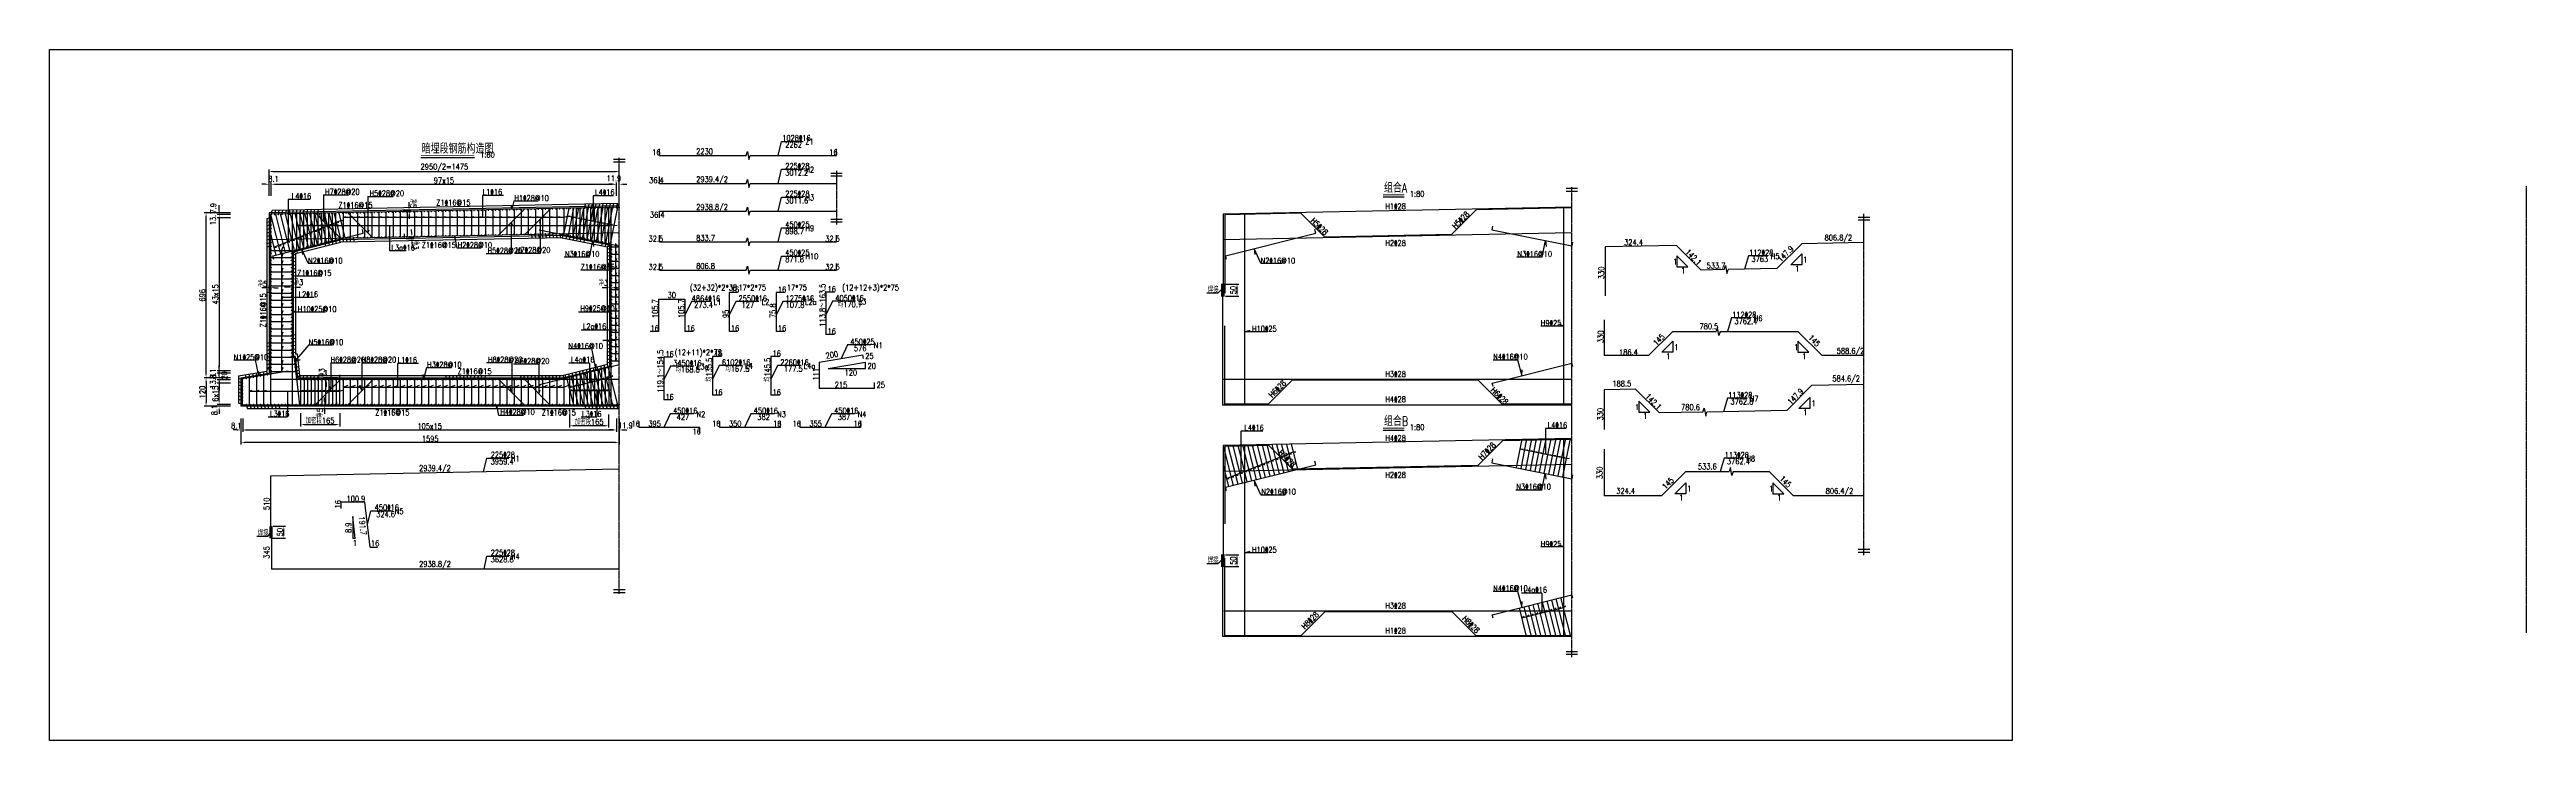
# Model space of a CAD drawing. Header units: millimetres. Extents: x -615 to 27787, y -21564 to 7677.
# Drawn here: x -615 to 9822, y -184 to 2729 of the extents above; entities that cross this region are included whole.
import ezdxf

# ---------------------------------------------------------------- set-up
doc = ezdxf.new("R2010")
doc.units = ezdxf.units.MM
doc.header["$LTSCALE"] = 0.25
doc.linetypes.add('ACAD_ISO04W100', pattern=[30, 24, -3, 0, -3])
for name, color, linetype in [('中心线', 5, 'ACAD_ISO04W100'), ('填充', 8, 'Continuous'), ('文字', 7, 'Continuous'), ('标注', 7, 'Continuous'), ('次轮廓线', 7, 'Continuous'), ('钢筋', 1, 'Continuous')]:
    doc.layers.add(name, color=color, linetype=linetype)
doc.styles.get("Standard").update_dxf_attribs({"font": 'simplex1.shx', "width": 0.7, "bigfont": 'hztxt.shx'})
doc.dimstyles.new('80', dxfattribs={"dimscale": 8, "dimtxt": 3, "dimasz": 2, "dimexe": 1, "dimexo": 1, "dimgap": 0.5, "dimtad": 1, "dimdec": 1, "dimdsep": 46, "dimtxsty": 'Standard', "dimcen": 0.5, "dimadec": 0, "dimazin": 0, "dimtfac": 1, "dimtdec": 1, "dimtofl": 0, "dimtmove": 2, "dimatfit": 3, "dimfxl": 0, "dimtolj": 1, "dimtzin": 0, "dimarcsym": 0})

# ---------------------------------------------------------------- blocks, each defined once
blk = doc.blocks.new('点筋')
at = {"layer": '钢筋', "const_width": 3}
blk.add_lwpolyline([(-1.5, 0, 1), (1.5, 0, 1)], format="xyb", close=True, dxfattribs=at)
blk = doc.blocks.new('*D2')
at = {"layer": 'Defpoints', "color": 0}
for p in [(191, 1225), (199, 1233), (199, 1125)]:
    blk.add_point(p, dxfattribs=at)
at = {"layer": '标注', "color": 0, "lineweight": -2}
for p, q in [((191, 1173), (191, 1117)), ((199, 1173), (199, 1117)), ((175, 1125), (159, 1125)), ((215, 1125), (231, 1125))]:
    blk.add_line(p, q, dxfattribs=at)
at = {"layer": '标注', "color": 0}
for points in [[(175, 1128), (175, 1122), (191, 1125)], [(215, 1128), (215, 1122), (199, 1125)]]:
    blk.add_solid(points, dxfattribs=at)
at = {"layer": '标注', "color": 0, "insert": (172, 1143), "char_height": 24, "attachment_point": 5}
blk.add_mtext('\\A1;8.1', dxfattribs=at)
blk = doc.blocks.new('*D3')
at = {"layer": 'Defpoints', "color": 0}
for p in [(199, 1233), (1774, 1233), (1774, 1125)]:
    blk.add_point(p, dxfattribs=at)
at = {"layer": '标注', "color": 0, "lineweight": -2}
for p, q in [((199, 1173), (199, 1117)), ((1774, 1173), (1774, 1117)), ((215, 1125), (1758, 1125))]:
    blk.add_line(p, q, dxfattribs=at)
at = {"layer": '标注', "color": 0}
for points in [[(215, 1128), (215, 1122), (199, 1125)], [(1758, 1128), (1758, 1122), (1774, 1125)]]:
    blk.add_solid(points, dxfattribs=at)
at = {"layer": '标注', "color": 0, "insert": (987, 1141), "char_height": 24, "attachment_point": 5}
blk.add_mtext('\\A1;105x15', dxfattribs=at)
blk = doc.blocks.new('*D4')
at = {"layer": 'Defpoints', "color": 0}
for p in [(1774, 1233), (1786, 1233), (1786, 1125)]:
    blk.add_point(p, dxfattribs=at)
at = {"layer": '标注', "color": 0, "lineweight": -2}
for p, q in [((1774, 1173), (1774, 1117)), ((1786, 1173), (1786, 1117)), ((1758, 1125), (1742, 1125)), ((1802, 1125), (1818, 1125))]:
    blk.add_line(p, q, dxfattribs=at)
at = {"layer": '标注', "color": 0}
for points in [[(1758, 1128), (1758, 1122), (1774, 1125)], [(1802, 1128), (1802, 1122), (1786, 1125)]]:
    blk.add_solid(points, dxfattribs=at)
at = {"layer": '标注', "color": 0, "insert": (1812, 1144), "char_height": 24, "attachment_point": 5}
blk.add_mtext('\\A1;11.9', dxfattribs=at)
blk = doc.blocks.new('*D5')
at = {"layer": 'Defpoints', "color": 0}
for p in [(191, 1225), (1786, 1225), (191, 1072)]:
    blk.add_point(p, dxfattribs=at)
at = {"layer": '标注', "color": 0, "lineweight": -2}
for p, q in [((191, 1120), (191, 1064)), ((1770, 1072), (207, 1072)), ((1786, 1120), (1786, 1064))]:
    blk.add_line(p, q, dxfattribs=at)
at = {"layer": '标注', "color": 0}
for points in [[(207, 1074), (207, 1069), (191, 1072)], [(1770, 1074), (1770, 1069), (1786, 1072)]]:
    blk.add_solid(points, dxfattribs=at)
at = {"layer": '标注', "color": 0, "insert": (989, 1088), "char_height": 24, "attachment_point": 5}
blk.add_mtext('\\A1;1595', dxfattribs=at)
blk = doc.blocks.new('*D6')
at = {"layer": 'Defpoints', "color": 0}
for p in [(100, 1233), (191, 1225), (199, 1233)]:
    blk.add_point(p, dxfattribs=at)
at = {"layer": '标注', "color": 0, "lineweight": -2}
for p, q in [((100, 1249), (100, 1265)), ((148, 1233), (92, 1233)), ((148, 1225), (92, 1225)), ((100, 1209), (100, 1193))]:
    blk.add_line(p, q, dxfattribs=at)
at = {"layer": '标注', "color": 0}
for points in [[(97, 1249), (102, 1249), (100, 1233)], [(97, 1209), (102, 1209), (100, 1225)]]:
    blk.add_solid(points, dxfattribs=at)
at = {"layer": '标注', "color": 0, "insert": (80, 1209), "char_height": 24, "attachment_point": 5, "rotation": 90}
blk.add_mtext('\\A1;8.1', dxfattribs=at)
blk = doc.blocks.new('*D7')
at = {"layer": 'Defpoints', "color": 0}
for p in [(191, 1345), (45, 1225), (191, 1225)]:
    blk.add_point(p, dxfattribs=at)
at = {"layer": '标注', "color": 0, "lineweight": -2}
for p, q in [((93, 1345), (37, 1345)), ((45, 1329), (45, 1241)), ((93, 1225), (37, 1225))]:
    blk.add_line(p, q, dxfattribs=at)
at = {"layer": '标注', "color": 0}
for points in [[(42, 1329), (47, 1329), (45, 1345)], [(42, 1241), (47, 1241), (45, 1225)]]:
    blk.add_solid(points, dxfattribs=at)
at = {"layer": '标注', "color": 0, "insert": (29, 1285), "char_height": 24, "attachment_point": 5, "rotation": 90}
blk.add_mtext('\\A1;120', dxfattribs=at)
blk = doc.blocks.new('*D8')
at = {"layer": 'Defpoints', "color": 0}
for p in [(319, 2161), (311, 2041), (319, 2033)]:
    blk.add_point(p, dxfattribs=at)
at = {"layer": '标注', "color": 0, "lineweight": -2}
for p, q in [((295, 2161), (279, 2161)), ((311, 2113), (311, 2169)), ((319, 2113), (319, 2169)), ((335, 2161), (351, 2161))]:
    blk.add_line(p, q, dxfattribs=at)
at = {"layer": '标注', "color": 0}
for points in [[(295, 2164), (295, 2159), (311, 2161)], [(335, 2164), (335, 2159), (319, 2161)]]:
    blk.add_solid(points, dxfattribs=at)
at = {"layer": '标注', "color": 0, "insert": (329, 2184), "char_height": 24, "attachment_point": 5}
blk.add_mtext('\\A1;8.1', dxfattribs=at)
blk = doc.blocks.new('*D9')
at = {"layer": 'Defpoints', "color": 0}
for p in [(1774, 2161), (319, 2033), (1774, 2062)]:
    blk.add_point(p, dxfattribs=at)
at = {"layer": '标注', "color": 0, "lineweight": -2}
for p, q in [((319, 2113), (319, 2169)), ((335, 2161), (1758, 2161)), ((1774, 2113), (1774, 2169))]:
    blk.add_line(p, q, dxfattribs=at)
at = {"layer": '标注', "color": 0}
for points in [[(335, 2164), (335, 2159), (319, 2161)], [(1758, 2164), (1758, 2159), (1774, 2161)]]:
    blk.add_solid(points, dxfattribs=at)
at = {"layer": '标注', "color": 0, "insert": (1047, 2177), "char_height": 24, "attachment_point": 5}
blk.add_mtext('\\A1;97x15', dxfattribs=at)
blk = doc.blocks.new('*D10')
at = {"layer": 'Defpoints', "color": 0}
for p in [(1786, 2161), (1774, 2062), (1786, 2062)]:
    blk.add_point(p, dxfattribs=at)
at = {"layer": '标注', "color": 0, "lineweight": -2}
for p, q in [((1758, 2161), (1742, 2161)), ((1774, 2113), (1774, 2169)), ((1786, 2113), (1786, 2169)), ((1802, 2161), (1818, 2161))]:
    blk.add_line(p, q, dxfattribs=at)
at = {"layer": '标注', "color": 0}
for points in [[(1758, 2164), (1758, 2159), (1774, 2161)], [(1802, 2164), (1802, 2159), (1786, 2161)]]:
    blk.add_solid(points, dxfattribs=at)
at = {"layer": '标注', "color": 0, "insert": (1763, 2186), "char_height": 24, "attachment_point": 5}
blk.add_mtext('\\A1;11.9', dxfattribs=at)
blk = doc.blocks.new('*D11')
at = {"layer": 'Defpoints', "color": 0}
for p in [(1786, 2215), (311, 2041), (1786, 2070)]:
    blk.add_point(p, dxfattribs=at)
at = {"layer": '标注', "color": 0, "lineweight": -2}
for p, q in [((311, 2167), (311, 2223)), ((327, 2215), (1770, 2215)), ((1786, 2167), (1786, 2223))]:
    blk.add_line(p, q, dxfattribs=at)
at = {"layer": '标注', "color": 0}
for points in [[(327, 2218), (327, 2212), (311, 2215)], [(1770, 2218), (1770, 2212), (1786, 2215)]]:
    blk.add_solid(points, dxfattribs=at)
at = {"layer": '标注', "color": 0, "insert": (1049, 2231), "char_height": 24, "attachment_point": 5}
blk.add_mtext('\\A1;2950/2=1475', dxfattribs=at)
blk = doc.blocks.new('*D12')
at = {"layer": 'Defpoints', "color": 0}
for p in [(100, 2041), (311, 2041), (319, 2033)]:
    blk.add_point(p, dxfattribs=at)
at = {"layer": '标注', "color": 0, "lineweight": -2}
for p, q in [((148, 2041), (92, 2041)), ((148, 2033), (92, 2033)), ((100, 2057), (100, 2073)), ((100, 2017), (100, 2001))]:
    blk.add_line(p, q, dxfattribs=at)
at = {"layer": '标注', "color": 0}
for points in [[(97, 2057), (102, 2057), (100, 2041)], [(97, 2017), (102, 2017), (100, 2033)]]:
    blk.add_solid(points, dxfattribs=at)
at = {"layer": '标注', "color": 0, "insert": (75, 2060), "char_height": 24, "attachment_point": 5, "rotation": 90}
blk.add_mtext('\\A1;7.9', dxfattribs=at)
blk = doc.blocks.new('*D13')
at = {"layer": 'Defpoints', "color": 0}
for p in [(319, 2020), (100, 1375), (319, 1375)]:
    blk.add_point(p, dxfattribs=at)
at = {"layer": '标注', "color": 0, "lineweight": -2}
for p, q in [((148, 2020), (92, 2020)), ((100, 2004), (100, 1391)), ((148, 1375), (92, 1375))]:
    blk.add_line(p, q, dxfattribs=at)
at = {"layer": '标注', "color": 0}
for points in [[(97, 2004), (102, 2004), (100, 2020)], [(97, 1391), (102, 1391), (100, 1375)]]:
    blk.add_solid(points, dxfattribs=at)
at = {"layer": '标注', "color": 0, "insert": (84, 1697), "char_height": 24, "attachment_point": 5, "rotation": 90}
blk.add_mtext('\\A1;43x15', dxfattribs=at)
blk = doc.blocks.new('*D14')
at = {"layer": 'Defpoints', "color": 0}
for p in [(100, 2033), (319, 2033), (319, 2020)]:
    blk.add_point(p, dxfattribs=at)
at = {"layer": '标注', "color": 0, "lineweight": -2}
for p, q in [((148, 2033), (92, 2033)), ((148, 2020), (92, 2020)), ((100, 2049), (100, 2065)), ((100, 2004), (100, 1988))]:
    blk.add_line(p, q, dxfattribs=at)
at = {"layer": '标注', "color": 0}
for points in [[(97, 2049), (102, 2049), (100, 2033)], [(97, 2004), (102, 2004), (100, 2020)]]:
    blk.add_solid(points, dxfattribs=at)
at = {"layer": '标注', "color": 0, "insert": (74, 2019), "char_height": 24, "attachment_point": 5, "rotation": 90}
blk.add_mtext('\\A1;13.1', dxfattribs=at)
blk = doc.blocks.new('*D15')
at = {"layer": 'Defpoints', "color": 0}
for p in [(45, 2041), (311, 2041), (191, 1345)]:
    blk.add_point(p, dxfattribs=at)
at = {"layer": '标注', "color": 0, "lineweight": -2}
for p, q in [((93, 2041), (37, 2041)), ((45, 1361), (45, 2025)), ((93, 1345), (37, 1345))]:
    blk.add_line(p, q, dxfattribs=at)
at = {"layer": '标注', "color": 0}
for points in [[(42, 2025), (47, 2025), (45, 2041)], [(42, 1361), (47, 1361), (45, 1345)]]:
    blk.add_solid(points, dxfattribs=at)
at = {"layer": '标注', "color": 0, "insert": (29, 1693), "char_height": 24, "attachment_point": 5, "rotation": 90}
blk.add_mtext('\\A1;696', dxfattribs=at)
blk = doc.blocks.new('*D16')
at = {"layer": 'Defpoints', "color": 0}
for p in [(867, 2052), (867, 2046), (901, 2047)]:
    blk.add_point(p, dxfattribs=at)
at = {"layer": '标注', "color": 0, "lineweight": -2}
for p, q in [((875, 2052), (908, 2053)), ((875, 2046), (909, 2047)), ((900, 2069), (900, 2085)), ((901, 2031), (901, 2015))]:
    blk.add_line(p, q, dxfattribs=at)
at = {"layer": '标注', "color": 0}
for points in [[(903, 2069), (897, 2068), (900, 2053)], [(904, 2031), (898, 2031), (901, 2047)]]:
    blk.add_solid(points, dxfattribs=at)
at = {"layer": '标注', "color": 0, "insert": (917, 2081), "char_height": 24, "attachment_point": 5, "rotation": 271.1458}
blk.add_mtext('\\A1;净5', dxfattribs=at)
blk = doc.blocks.new('*D17')
at = {"layer": 'Defpoints', "color": 0}
for p in [(311, 1705), (317, 1725), (317, 1705)]:
    blk.add_point(p, dxfattribs=at)
at = {"layer": '标注', "color": 0, "lineweight": -2}
for p, q in [((295, 1725), (279, 1725)), ((311, 1713), (311, 1733)), ((317, 1713), (317, 1733)), ((333, 1725), (349, 1725))]:
    blk.add_line(p, q, dxfattribs=at)
at = {"layer": '标注', "color": 0}
for points in [[(295, 1728), (295, 1722), (311, 1725)], [(333, 1728), (333, 1722), (317, 1725)]]:
    blk.add_solid(points, dxfattribs=at)
at = {"layer": '标注', "color": 0, "insert": (282, 1741), "char_height": 24, "attachment_point": 5}
blk.add_mtext('\\A1;净5', dxfattribs=at)
blk = doc.blocks.new('*D18')
at = {"layer": 'Defpoints', "color": 0}
for p in [(544, 1225), (594, 1230), (594, 1225)]:
    blk.add_point(p, dxfattribs=at)
at = {"layer": '标注', "color": 0, "lineweight": -2}
for p, q in [((544, 1246), (544, 1262)), ((586, 1230), (536, 1230)), ((586, 1225), (536, 1225)), ((544, 1209), (544, 1193))]:
    blk.add_line(p, q, dxfattribs=at)
at = {"layer": '标注', "color": 0}
for points in [[(542, 1246), (547, 1246), (544, 1230)], [(542, 1209), (547, 1209), (544, 1225)]]:
    blk.add_solid(points, dxfattribs=at)
at = {"layer": '标注', "color": 0, "insert": (525, 1197), "char_height": 24, "attachment_point": 5, "rotation": 90}
blk.add_mtext('\\A1;净5', dxfattribs=at)
blk = doc.blocks.new('*D19')
at = {"layer": 'Defpoints', "color": 0}
for p in [(551, 1345), (606, 1345), (606, 1339)]:
    blk.add_point(p, dxfattribs=at)
at = {"layer": '标注', "color": 0, "lineweight": -2}
for p, q in [((551, 1361), (551, 1377)), ((598, 1345), (543, 1345)), ((598, 1339), (543, 1339)), ((551, 1323), (551, 1307))]:
    blk.add_line(p, q, dxfattribs=at)
at = {"layer": '标注', "color": 0}
for points in [[(548, 1361), (554, 1361), (551, 1345)], [(548, 1323), (554, 1323), (551, 1339)]]:
    blk.add_solid(points, dxfattribs=at)
at = {"layer": '标注', "color": 0, "insert": (533, 1365), "char_height": 24, "attachment_point": 5, "rotation": 90}
blk.add_mtext('\\A1;净3', dxfattribs=at)
blk = doc.blocks.new('*D20')
at = {"layer": 'Defpoints', "color": 0}
for p in [(407, 1727), (407, 1431), (411, 1435)]:
    blk.add_point(p, dxfattribs=at)
at = {"layer": '标注', "color": 0, "lineweight": -2}
for p, q in [((391, 1727), (375, 1727)), ((407, 1679), (407, 1735)), ((411, 1679), (411, 1735)), ((427, 1727), (443, 1727))]:
    blk.add_line(p, q, dxfattribs=at)
at = {"layer": '标注', "color": 0}
for points in [[(391, 1730), (391, 1725), (407, 1727)], [(427, 1730), (427, 1725), (411, 1727)]]:
    blk.add_solid(points, dxfattribs=at)
at = {"layer": '标注', "color": 0, "insert": (434, 1748), "char_height": 24, "attachment_point": 5}
blk.add_mtext('\\A1;净3', dxfattribs=at)
blk = doc.blocks.new('*D21')
at = {"layer": 'Defpoints', "color": 0}
for p in [(880, 1938), (880, 1932), (912, 1933)]:
    blk.add_point(p, dxfattribs=at)
at = {"layer": '标注', "color": 0, "lineweight": -2}
for p, q in [((888, 1938), (920, 1939)), ((888, 1932), (920, 1933)), ((912, 1954), (911, 1970)), ((912, 1917), (913, 1901))]:
    blk.add_line(p, q, dxfattribs=at)
at = {"layer": '标注', "color": 0}
for points in [[(914, 1954), (909, 1954), (912, 1938)], [(915, 1917), (910, 1917), (912, 1933)]]:
    blk.add_solid(points, dxfattribs=at)
at = {"layer": '标注', "color": 0, "insert": (928, 1906), "char_height": 24, "attachment_point": 5, "rotation": 271.1458}
blk.add_mtext('\\A1;净3', dxfattribs=at)
blk = doc.blocks.new('*D22')
at = {"layer": 'Defpoints', "color": 0}
for p in [(1746, 1725), (1746, 1502), (1752, 1502)]:
    blk.add_point(p, dxfattribs=at)
at = {"layer": '标注', "color": 0, "lineweight": -2}
for p, q in [((1730, 1725), (1714, 1725)), ((1746, 1677), (1746, 1733)), ((1752, 1677), (1752, 1733)), ((1768, 1725), (1784, 1725))]:
    blk.add_line(p, q, dxfattribs=at)
at = {"layer": '标注', "color": 0}
for points in [[(1730, 1728), (1730, 1722), (1746, 1725)], [(1768, 1728), (1768, 1722), (1752, 1725)]]:
    blk.add_solid(points, dxfattribs=at)
at = {"layer": '标注', "color": 0, "insert": (1719, 1745), "char_height": 24, "attachment_point": 5}
blk.add_mtext('\\A1;净3', dxfattribs=at)
blk = doc.blocks.new('*D24')
at = {"color": 0, "lineweight": -2}
for p, q in [((148, 1323), (92, 1323)), ((100, 1249), (100, 1307)), ((148, 1233), (92, 1233))]:
    blk.add_line(p, q, dxfattribs=at)
at = {"color": 0}
for points in [[(97, 1307), (102, 1307), (100, 1323)], [(97, 1249), (102, 1249), (100, 1233)]]:
    blk.add_solid(points, dxfattribs=at)
at = {"layer": 'Defpoints', "color": 0}
for p in [(100, 1323), (199, 1323), (199, 1233)]:
    blk.add_point(p, dxfattribs=at)
at = {"color": 0, "insert": (84, 1278), "char_height": 24, "attachment_point": 5, "rotation": 90}
blk.add_mtext('\\A1;6x15', dxfattribs=at)
blk = doc.blocks.new('*D25')
at = {"color": 0, "lineweight": -2}
for p, q in [((100, 1353), (100, 1369)), ((148, 1337), (92, 1337)), ((148, 1323), (92, 1323)), ((100, 1307), (100, 1291))]:
    blk.add_line(p, q, dxfattribs=at)
at = {"color": 0}
for points in [[(97, 1353), (102, 1353), (100, 1337)], [(97, 1307), (102, 1307), (100, 1323)]]:
    blk.add_solid(points, dxfattribs=at)
at = {"layer": 'Defpoints', "color": 0}
for p in [(100, 1337), (199, 1337), (199, 1323)]:
    blk.add_point(p, dxfattribs=at)
at = {"color": 0, "insert": (74, 1330), "char_height": 24, "attachment_point": 5, "rotation": 90}
blk.add_mtext('\\A1;13.8', dxfattribs=at)
blk = doc.blocks.new('*D26')
at = {"color": 0, "lineweight": -2}
for p, q in [((100, 1361), (100, 1377)), ((148, 1345), (92, 1345)), ((148, 1337), (92, 1337)), ((100, 1321), (100, 1305))]:
    blk.add_line(p, q, dxfattribs=at)
at = {"color": 0}
for points in [[(97, 1361), (102, 1361), (100, 1345)], [(97, 1321), (102, 1321), (100, 1337)]]:
    blk.add_solid(points, dxfattribs=at)
at = {"layer": 'Defpoints', "color": 0}
for p in [(100, 1345), (191, 1345), (199, 1337)]:
    blk.add_point(p, dxfattribs=at)
at = {"color": 0, "insert": (74, 1362), "char_height": 24, "attachment_point": 5, "rotation": 90}
blk.add_mtext('\\A1;8.1', dxfattribs=at)
blk = doc.blocks.new('*D27')
at = {"color": 0, "lineweight": -2}
for p, q in [((148, 1365), (92, 1365)), ((100, 1381), (100, 1397)), ((148, 1345), (92, 1345)), ((100, 1329), (100, 1313))]:
    blk.add_line(p, q, dxfattribs=at)
at = {"color": 0}
for points in [[(97, 1381), (102, 1381), (100, 1365)], [(97, 1329), (102, 1329), (100, 1345)]]:
    blk.add_solid(points, dxfattribs=at)
at = {"layer": 'Defpoints', "color": 0}
for p in [(100, 1365), (319, 1365), (191, 1345)]:
    blk.add_point(p, dxfattribs=at)
at = {"color": 0, "insert": (122, 1355), "char_height": 24, "attachment_point": 5, "rotation": 90}
blk.add_mtext('\\A1;20', dxfattribs=at)
blk = doc.blocks.new('*D28')
at = {"color": 0, "lineweight": -2}
for p, q in [((4341, 1740), (4397, 1740)), ((4341, 1690), (4397, 1690)), ((4389, 1706), (4389, 1724))]:
    blk.add_line(p, q, dxfattribs=at)
at = {"color": 0}
for points in [[(4386, 1724), (4392, 1724), (4389, 1740)], [(4386, 1706), (4392, 1706), (4389, 1690)]]:
    blk.add_solid(points, dxfattribs=at)
at = {"layer": 'Defpoints', "color": 0}
for p in [(4328, 1740), (4331, 1690), (4389, 1740)]:
    blk.add_point(p, dxfattribs=at)
at = {"color": 0, "insert": (4373, 1715), "char_height": 24, "attachment_point": 5, "rotation": 90}
blk.add_mtext('\\A1;50', dxfattribs=at)
blk = doc.blocks.new('*D29')
at = {"color": 0, "lineweight": -2}
for p, q in [((4341, 599), (4397, 599)), ((4341, 549), (4397, 549)), ((4389, 565), (4389, 583))]:
    blk.add_line(p, q, dxfattribs=at)
at = {"color": 0}
for points in [[(4386, 583), (4392, 583), (4389, 599)], [(4386, 565), (4392, 565), (4389, 549)]]:
    blk.add_solid(points, dxfattribs=at)
at = {"layer": 'Defpoints', "color": 0}
for p in [(4328, 599), (4331, 549), (4389, 599)]:
    blk.add_point(p, dxfattribs=at)
at = {"color": 0, "insert": (4373, 574), "char_height": 24, "attachment_point": 5, "rotation": 90}
blk.add_mtext('\\A1;50', dxfattribs=at)
blk = doc.blocks.new('*D31')
at = {"color": 0, "lineweight": -2}
for p, q in [((325, 669), (380, 669)), ((328, 719), (380, 719)), ((372, 685), (372, 703))]:
    blk.add_line(p, q, dxfattribs=at)
at = {"color": 0}
for points in [[(370, 703), (375, 703), (372, 719)], [(370, 685), (375, 685), (372, 669)]]:
    blk.add_solid(points, dxfattribs=at)
at = {"layer": 'Defpoints', "color": 0}
for p in [(317, 669), (320, 719), (372, 719)]:
    blk.add_point(p, dxfattribs=at)
at = {"color": 0, "insert": (356, 694), "char_height": 24, "attachment_point": 5, "rotation": 90}
blk.add_mtext('\\A1;50', dxfattribs=at)
blk = doc.blocks.new('*D64')
at = {"color": 0, "lineweight": -2}
for p, q in [((443, 1196), (443, 1140)), ((459, 1148), (592, 1148)), ((608, 1196), (608, 1140))]:
    blk.add_line(p, q, dxfattribs=at)
at = {"color": 0}
for points in [[(459, 1151), (459, 1146), (443, 1148)], [(592, 1151), (592, 1146), (608, 1148)]]:
    blk.add_solid(points, dxfattribs=at)
at = {"layer": 'Defpoints', "color": 0}
for p in [(443, 1230), (608, 1230), (608, 1148)]:
    blk.add_point(p, dxfattribs=at)
at = {"color": 0, "insert": (525, 1164), "char_height": 24, "attachment_point": 5}
blk.add_mtext('\\A1;加密段165', dxfattribs=at)
blk = doc.blocks.new('*D65')
at = {"color": 0, "lineweight": -2}
for p, q in [((1576, 1191), (1576, 1135)), ((1741, 1191), (1741, 1135)), ((1725, 1143), (1592, 1143))]:
    blk.add_line(p, q, dxfattribs=at)
at = {"color": 0}
for points in [[(1592, 1145), (1592, 1140), (1576, 1143)], [(1725, 1145), (1725, 1140), (1741, 1143)]]:
    blk.add_solid(points, dxfattribs=at)
at = {"layer": 'Defpoints', "color": 0}
for p in [(1576, 1230), (1741, 1230), (1576, 1143)]:
    blk.add_point(p, dxfattribs=at)
at = {"color": 0, "insert": (1659, 1159), "char_height": 24, "attachment_point": 5}
blk.add_mtext('\\A1;加密段165', dxfattribs=at)

msp = doc.modelspace()

# ---------------------------------------------------------------- linework, layer by layer
for p, q in [((2454.81, 2282.34), (2469.06, 2341.79)), ((2469.06, 2341.79), (2560.95, 2341.79)), ((949.92, 2273.9), (1175.65, 2273.9)), ((2454.81, 2164.73), (2469.06, 2224.18)), ((2469.06, 2224.18), (2560.95, 2224.18)), ((391.23, 2096.56), (391.23, 1920.37)), ((483.07, 2096.56), (391.23, 2096.56)), ((539.29, 2115.95), (539.29, 2005.01)), ((539.29, 2115.95), (645.13, 2115.95)), ((726.55, 2109.56), (832.38, 2109.56)), ((726.55, 2109.56), (726.55, 1956.33)), ((1298.62, 2114.29), (1210.07, 2114.29)), ((1210.07, 2114.29), (1210.07, 2021.86)), ((1341.51, 2089.46), (1332.84, 2055.62)), ((1442.54, 2089.46), (1341.51, 2089.46)), ((1675.37, 2112.94), (1675.37, 2004.31)), ((1761.47, 2112.94), (1675.37, 2112.94)), ((2454.81, 2047.52), (2469.06, 2106.96)), ((2469.06, 2106.96), (2560.95, 2106.96)), ((5004.78, 2108.72), (5093.29, 2108.72)), ((319.05, 2019.74), (301.1, 2015.37)), ((301.1, 2015.37), (301.1, 1373.23)), ((319.05, 2004.74), (301.1, 2000.37)), ((319.05, 1989.74), (301.1, 1985.37)), ((319.18, 2032.84), (323.32, 2051)), ((1778.32, 2080.1), (323.32, 2051)), ((330.48, 1896.07), (611.6, 2008.52)), ((334.18, 2033.14), (338.32, 2051.3)), ((349.18, 2033.44), (353.32, 2051.6)), ((364.18, 2033.74), (368.32, 2051.9)), ((379.18, 2034.04), (383.32, 2052.2)), ((394.18, 2034.34), (398.32, 2052.5)), ((409.18, 2034.64), (413.32, 2052.8)), ((424.18, 2034.94), (428.32, 2053.1)), ((426.87, 1986.67), (437.92, 1990.08)), ((426.87, 1986.67), (1741.24, 1986.67)), ((439.18, 2035.24), (443.32, 2053.4)), ((441.87, 1986.67), (452.92, 1990.08)), ((454.18, 2035.54), (458.32, 2053.7)), ((456.87, 1986.67), (467.92, 1990.08)), ((469.18, 2035.84), (473.32, 2054)), ((471.87, 1986.67), (482.92, 1990.08)), ((484.18, 2036.14), (488.32, 2054.3)), ((486.87, 1986.67), (497.92, 1990.08)), ((499.18, 2036.44), (503.32, 2054.6)), ((501.87, 1986.67), (512.92, 1990.08)), ((514.18, 2036.74), (518.32, 2054.9)), ((516.87, 1986.67), (527.92, 1990.08)), ((531.87, 1986.67), (542.92, 1990.08)), ((539.29, 2005.01), (544.65, 2021.54)), ((546.87, 1986.67), (557.92, 1990.08)), ((555.38, 1986.03), (566.95, 1986.03)), ((561.87, 1986.67), (572.92, 1990.08)), ((574.12, 1993.52), (585.7, 1993.52)), ((576.87, 1986.67), (587.92, 1990.08)), ((591.87, 1986.67), (602.92, 1990.08)), ((592.86, 2001.02), (604.44, 2001.02)), ((611.6, 2008.52), (623.18, 2008.52)), ((622.51, 2021.86), (633.56, 2025.27)), ((622.51, 2021.86), (1552.51, 2021.86)), ((652.51, 2021.86), (663.56, 2025.27)), ((681.87, 2021.86), (692.92, 2025.27)), ((712.51, 2021.86), (723.56, 2025.27)), ((741.87, 2021.86), (752.92, 2025.27)), ((772.51, 2021.86), (783.56, 2025.27)), ((801.87, 2021.86), (812.92, 2025.27)), ((819.55, 1879.79), (819.55, 1986.67)), ((832.51, 2021.86), (843.56, 2025.27)), ((861.87, 2021.86), (872.92, 2025.27)), ((892.51, 2021.86), (903.56, 2025.27)), ((921.87, 2021.86), (932.92, 2025.27)), ((952.51, 2021.86), (963.56, 2025.27)), ((981.87, 2021.86), (992.92, 2025.27)), ((1012.51, 2021.86), (1023.56, 2025.27)), ((1041.87, 2021.86), (1052.92, 2025.27)), ((1072.51, 2021.86), (1083.56, 2025.27)), ((1101.87, 2021.86), (1112.92, 2025.27)), ((1132.51, 2021.86), (1143.56, 2025.27)), ((1161.87, 2021.86), (1172.92, 2025.27)), ((1192.51, 2021.86), (1203.56, 2025.27)), ((1221.87, 2021.86), (1232.92, 2025.27)), ((1252.51, 2021.86), (1263.56, 2025.27)), ((1281.87, 2021.86), (1292.92, 2025.27)), ((1312.51, 2021.86), (1323.56, 2025.27)), ((1330.82, 2001.4), (1330.82, 1868.08)), ((1330.82, 2001.4), (1335.26, 1985.34)), ((1332.84, 2055.62), (1331.02, 2070.72)), ((1341.87, 2021.86), (1352.92, 2025.27)), ((1372.51, 2021.86), (1383.56, 2025.27)), ((1401.87, 2021.86), (1412.92, 2025.27)), ((1432.51, 2021.86), (1443.56, 2025.27)), ((1454.21, 2015.95), (1449.15, 1997.17)), ((1454.21, 1870.53), (1454.21, 2015.95)), ((1461.87, 2021.86), (1472.92, 2025.27)), ((1492.51, 2021.86), (1503.56, 2025.27)), ((1522.51, 2021.86), (1533.56, 2025.27)), ((1552.51, 2021.86), (1563.56, 2025.27)), ((1566.22, 2026.14), (1580.48, 2027.27)), ((1762.34, 1986.92), (1566.22, 2026.14)), ((1585.83, 2022.22), (1600.09, 2023.34)), ((1591.24, 1986.67), (1602.3, 1990.08)), ((1605.45, 2018.29), (1619.7, 2019.42)), ((1606.24, 1986.67), (1617.3, 1990.08)), ((1621.24, 1986.67), (1632.3, 1990.08)), ((1625.06, 2014.37), (1639.32, 2015.5)), ((1636.24, 1986.67), (1647.3, 1990.08)), ((1639.18, 2059.24), (1643.32, 2077.4)), ((1644.67, 2010.45), (1658.93, 2011.58)), ((1651.24, 1986.67), (1662.3, 1990.08)), ((1654.18, 2059.54), (1658.32, 2077.7)), ((1664.28, 2006.53), (1678.54, 2007.65)), ((1666.24, 1986.67), (1677.3, 1990.08)), ((1669.18, 2059.84), (1673.32, 2078)), ((1681.24, 1986.67), (1692.3, 1990.08)), ((1683.89, 2002.6), (1698.15, 2003.73)), ((1684.18, 2060.14), (1688.32, 2078.3)), ((1696.24, 1986.67), (1707.3, 1990.08)), ((1699.18, 2060.44), (1703.32, 2078.6)), ((1703.5, 1998.68), (1717.76, 1999.81)), ((1711.24, 1986.67), (1722.3, 1990.08)), ((1714.18, 2060.74), (1718.32, 2078.9)), ((1723.12, 1994.76), (1737.37, 1995.89)), ((1726.24, 1986.67), (1737.3, 1990.08)), ((1729.18, 2061.04), (1733.32, 2079.2)), ((1741.24, 1986.67), (1752.3, 1990.08)), ((1742.73, 1990.84), (1756.99, 1991.96)), ((1744.18, 2061.34), (1748.32, 2079.5)), ((1759.18, 2061.64), (1763.32, 2079.8)), ((1762.34, 1986.92), (1776.6, 1988.04)), ((1774.18, 2061.94), (1778.32, 2080.1)), ((1786.1, 2062.18), (1778.32, 2080.1)), ((319.05, 1974.74), (301.1, 1970.37)), ((319.05, 1959.74), (301.1, 1955.37)), ((319.05, 1944.74), (301.1, 1940.37)), ((319.05, 1929.74), (301.1, 1925.37)), ((319.05, 1914.74), (301.1, 1910.37)), ((319.05, 1899.74), (301.1, 1895.37)), ((330.48, 1896.07), (342.06, 1896.07)), ((349.22, 1903.56), (360.8, 1903.56)), ((363.15, 1880.84), (370.04, 1899.24)), ((363.15, 1880.84), (363.15, 1370.84)), ((367.79, 1910.99), (379.37, 1910.99)), ((386.7, 1918.56), (398.28, 1918.56)), ((405.27, 1925.99), (416.85, 1925.99)), ((421.1, 1868.95), (406.85, 1882.83)), ((421.1, 1868.95), (612.43, 1916.78)), ((424.18, 1887.16), (428.29, 1870.75)), ((424.19, 1933.55), (435.76, 1933.55)), ((442.76, 1940.98), (454.33, 1940.98)), ((475.23, 1828.25), (447, 1889.77)), ((447, 1889.77), (450.35, 1864.88)), ((461.67, 1948.54), (473.25, 1948.54)), ((480.24, 1955.97), (491.82, 1955.97)), ((499.15, 1963.54), (510.73, 1963.54)), ((517.72, 1970.96), (529.3, 1970.96)), ((536.64, 1978.53), (548.21, 1978.53)), ((544.18, 1917.16), (548.29, 1900.75)), ((559.18, 1920.91), (563.29, 1904.5)), ((574.18, 1924.66), (578.29, 1908.25)), ((589.18, 1928.41), (593.29, 1912)), ((604.18, 1934.7), (608.76, 1915.87)), ((1545.21, 1935.44), (612.43, 1916.78)), ((619.18, 1935), (623.55, 1917.01)), ((634.18, 1935.3), (638.55, 1917.31)), ((649.18, 1935.6), (653.55, 1917.61)), ((664.18, 1935.9), (668.55, 1917.91)), ((726.55, 1956.33), (732.57, 1968.96)), ((885.85, 1879.79), (819.55, 1879.79)), ((1093.32, 1941.98), (1092.31, 1925.12)), ((1102.43, 1891.86), (1093.32, 1941.98)), ((1204.44, 1891.86), (1102.43, 1891.86)), ((1414.18, 1950.9), (1418.55, 1932.91)), ((1429.18, 1951.2), (1433.55, 1933.21)), ((1444.18, 1951.5), (1448.55, 1933.51)), ((1459.18, 1951.8), (1463.55, 1933.81)), ((1474.18, 1952.1), (1478.55, 1934.11)), ((1489.18, 1952.4), (1493.55, 1934.41)), ((1504.18, 1952.7), (1508.55, 1934.71)), ((1519.18, 1953), (1523.55, 1935.01)), ((1534.18, 1953.3), (1538.55, 1935.31)), ((1549.18, 1953.6), (1545.21, 1935.44)), ((1545.21, 1935.44), (1736.1, 1897.26)), ((1564.18, 1948.9), (1560.87, 1932.31)), ((1579.18, 1945.9), (1575.87, 1929.31)), ((1594.18, 1942.9), (1590.87, 1926.31)), ((1609.18, 1939.9), (1605.87, 1923.31)), ((1624.18, 1936.9), (1620.87, 1920.31)), ((1639.18, 1933.9), (1635.87, 1917.31)), ((1660.7, 1853.11), (1675.04, 1923.67)), ((1675.04, 1923.67), (1677.58, 1898.78)), ((1714.18, 1918.9), (1710.87, 1902.31)), ((1729.18, 1915.9), (1725.87, 1899.31)), ((1736.1, 1897.26), (1744.18, 1912.9)), ((1754.18, 1899.74), (1736.1, 1897.26)), ((1736.1, 1402.57), (1736.1, 1897.26)), ((1754.18, 1884.74), (1736.1, 1889.05)), ((1771.64, 1416.89), (1771.64, 1911.74)), ((1771.64, 1896.89), (1775.05, 1909.06)), ((1771.64, 1866.89), (1775.05, 1879.06)), ((2454.81, 1917.74), (2469.06, 1977.19)), ((2469.06, 1977.19), (2560.95, 1977.19)), ((4489.28, 1828.25), (4461.05, 1889.77)), ((4461.05, 1889.77), (4464.41, 1864.88)), ((5674.76, 1853.11), (5689.1, 1923.67)), ((5689.1, 1923.67), (5691.64, 1898.78)), ((363.15, 1850.84), (370.04, 1869.24)), ((363.15, 1820.84), (370.04, 1839.24)), ((363.15, 1790.84), (370.04, 1809.24)), ((363.15, 1760.84), (370.04, 1779.24)), ((404.35, 1869.74), (421.1, 1863.71)), ((404.35, 1854.74), (421.1, 1848.71)), ((404.35, 1839.74), (421.1, 1833.71)), ((404.35, 1824.74), (421.1, 1818.71)), ((404.35, 1809.74), (421.1, 1803.71)), ((404.35, 1794.74), (421.1, 1788.71)), ((404.35, 1779.74), (421.1, 1773.71)), ((421.1, 1868.95), (421.1, 1444.76)), ((475.23, 1828.25), (565.22, 1828.25)), ((1330.82, 1868.08), (1224.99, 1868.08)), ((1348.38, 1870.53), (1454.21, 1870.53)), ((1660.7, 1853.11), (1553.91, 1853.11)), ((1736.1, 1799.05), (1624.34, 1799.05)), ((1754.18, 1869.74), (1736.1, 1874.05)), ((1754.18, 1854.74), (1736.1, 1859.05)), ((1754.18, 1839.74), (1736.1, 1844.05)), ((1754.18, 1824.74), (1736.1, 1829.05)), ((1754.18, 1809.74), (1736.1, 1814.05)), ((1754.18, 1794.74), (1736.1, 1799.05)), ((1771.64, 1836.89), (1775.05, 1849.06)), ((1771.64, 1806.89), (1775.05, 1819.06)), ((1771.64, 1776.89), (1775.05, 1789.06)), ((2454.81, 1799.17), (2469.06, 1858.62)), ((2469.06, 1858.62), (2560.95, 1858.62)), ((4489.28, 1828.25), (4579.28, 1828.25)), ((5674.76, 1853.11), (5567.97, 1853.11)), ((6242.61, 1859.81), (6242.61, 1813.66)), ((6242.61, 1859.81), (6288.77, 1813.66)), ((6242.61, 1813.66), (6288.77, 1813.66)), ((6544.84, 1859.89), (6527.39, 1802.87)), ((6626.04, 1859.89), (6544.84, 1859.89)), ((6768.37, 1868.28), (6722.21, 1822.12)), ((6768.37, 1822.12), (6722.21, 1822.12)), ((6768.37, 1868.28), (6768.37, 1822.12)), ((363.15, 1730.84), (370.04, 1749.24)), ((363.15, 1700.84), (370.04, 1719.24)), ((363.15, 1670.84), (370.04, 1689.24)), ((500.44, 1683.27), (363.15, 1683.27)), ((532.87, 1773.71), (421.1, 1773.71)), ((1771.64, 1746.89), (1775.05, 1759.06)), ((1771.64, 1716.89), (1775.05, 1729.06)), ((1771.64, 1686.89), (1775.05, 1699.06)), ((4307.82, 1701.36), (4262.04, 1701.36)), ((4327.58, 1721.29), (4307.82, 1701.36)), ((363.15, 1640.84), (370.04, 1659.24)), ((363.15, 1610.84), (370.04, 1629.24)), ((363.15, 1580.84), (370.04, 1599.24)), ((363.15, 1550.84), (370.04, 1569.24)), ((406.85, 1621.38), (422.91, 1627.86)), ((545.37, 1621.38), (406.85, 1621.38)), ((1751.68, 1621.38), (1614.19, 1621.38)), ((1751.68, 1621.38), (1733.66, 1628.67)), ((1771.64, 1656.89), (1775.05, 1669.06)), ((1771.64, 1626.89), (1775.05, 1639.06)), ((1771.64, 1596.89), (1775.05, 1609.06)), ((1771.64, 1566.89), (1775.05, 1579.06)), ((2089.85, 1666.89), (2062.25, 1609.02)), ((2171.05, 1666.89), (2089.85, 1666.89)), ((2276.73, 1666.89), (2249.13, 1609.02)), ((2373.59, 1666.89), (2276.73, 1666.89)), ((2475.2, 1666.89), (2447.6, 1609.02)), ((2556.39, 1666.89), (2475.2, 1666.89)), ((2684.52, 1668.49), (2656.92, 1610.62)), ((2781.75, 1668.49), (2684.52, 1668.49)), ((5765.74, 1563.49), (5745.44, 1571.35)), ((6473.14, 1598.01), (6455.68, 1541)), ((6554.33, 1598.01), (6473.14, 1598.01)), ((319.05, 1494.74), (301.1, 1490.37)), ((319.05, 1479.74), (301.1, 1475.37)), ((319.05, 1464.74), (301.1, 1460.37)), ((363.15, 1520.84), (370.04, 1539.24)), ((363.15, 1490.84), (370.04, 1509.24)), ((363.15, 1460.84), (370.04, 1479.24)), ((404.35, 1524.74), (421.1, 1527.49)), ((404.35, 1509.74), (421.1, 1512.49)), ((404.35, 1494.74), (421.1, 1497.49)), ((404.35, 1479.74), (421.1, 1482.49)), ((404.35, 1464.74), (421.1, 1467.49)), ((477.42, 1484.2), (419.34, 1415.37)), ((477.42, 1484.2), (574.61, 1484.2)), ((1571.76, 1468.35), (1668.95, 1468.35)), ((1771.64, 1545.96), (1625.05, 1545.96)), ((1668.95, 1468.35), (1686.83, 1375.9)), ((1754.18, 1494.74), (1736.1, 1499.05)), ((1754.18, 1479.74), (1736.1, 1484.05)), ((1754.18, 1464.74), (1736.1, 1469.05)), ((1771.64, 1536.89), (1775.05, 1549.06)), ((1771.64, 1506.89), (1775.05, 1519.06)), ((1771.64, 1476.89), (1775.05, 1489.06)), ((2747.94, 1484.26), (2720.34, 1426.38)), ((2846.54, 1484.26), (2747.94, 1484.26)), ((4420.9, 1538.97), (4444.87, 1546.42)), ((4518.97, 1538.97), (4420.9, 1538.97)), ((5765.74, 1563.49), (5669.3, 1563.49)), ((6225.37, 1499.06), (6179.21, 1452.91)), ((6225.37, 1499.06), (6225.37, 1452.91)), ((6752.67, 1499.06), (6752.67, 1452.91)), ((6752.67, 1499.06), (6798.83, 1452.91)), ((162.14, 1420.85), (252.14, 1420.85)), ((181.1, 1353.23), (301.1, 1373.23)), ((214.18, 1342.1), (211.48, 1358.3)), ((229.18, 1344.6), (226.48, 1360.8)), ((244.18, 1347.1), (241.1, 1363.23)), ((252.14, 1420.85), (265.89, 1353.25)), ((259.18, 1349.6), (256.48, 1365.8)), ((265.89, 1353.25), (267.66, 1371.17)), ((274.18, 1352.1), (271.48, 1368.3)), ((289.18, 1354.6), (286.48, 1370.8)), ((319.05, 1449.74), (301.1, 1445.37)), ((319.05, 1434.74), (301.1, 1430.37)), ((319.05, 1419.74), (301.1, 1415.37)), ((319.05, 1404.74), (301.1, 1400.37)), ((319.05, 1389.74), (301.1, 1385.37)), ((319.05, 1374.74), (301.1, 1385.37)), ((304.18, 1357.1), (301.1, 1373.23)), ((363.15, 1400.84), (370.04, 1419.24)), ((363.15, 1370.84), (370.04, 1389.24)), ((404.35, 1449.74), (421.1, 1452.49)), ((421.1, 1434.76), (411.1, 1434.76)), ((419.34, 1415.37), (442.19, 1422.47)), ((419.72, 1390.13), (435.88, 1392.79)), ((430.04, 1444.76), (421.1, 1444.76)), ((421.4, 1375.13), (437.57, 1377.79)), ((423.09, 1360.13), (439.03, 1364.76)), ((440.16, 1354.76), (430.04, 1444.76)), ((569.81, 1408.62), (569.81, 1297.05)), ((569.81, 1408.62), (675.64, 1408.62)), ((701.23, 1408.62), (701.23, 1290.46)), ((701.23, 1408.62), (807.06, 1408.62)), ((939.83, 1405.13), (851.28, 1405.13)), ((851.28, 1405.13), (851.28, 1305.76)), ((960.93, 1339.18), (959.59, 1358.39)), ((973.91, 1387.44), (960.93, 1339.18)), ((1079.26, 1387.44), (973.91, 1387.44)), ((1332.69, 1408.62), (1226.85, 1408.62)), ((1332.69, 1408.62), (1332.69, 1283.76)), ((1446.33, 1402.9), (1340.5, 1402.9)), ((1446.33, 1402.9), (1446.33, 1278.95)), ((1544.87, 1354.76), (1736.1, 1402.57)), ((1559.18, 1341.41), (1559.18, 1358.34)), ((1659.73, 1407.24), (1573.63, 1407.24)), ((1574.18, 1345.16), (1574.18, 1362.09)), ((1589.18, 1348.91), (1589.18, 1365.84)), ((1604.18, 1352.66), (1604.18, 1369.59)), ((1619.18, 1356.41), (1619.18, 1373.34)), ((1634.18, 1360.16), (1634.18, 1377.09)), ((1649.18, 1363.91), (1649.18, 1380.84)), ((1659.73, 1407.24), (1659.73, 1324.58)), ((1664.18, 1367.66), (1664.18, 1384.59)), ((1679.18, 1371.41), (1679.18, 1388.34)), ((1686.83, 1375.9), (1688.28, 1403.04)), ((1694.18, 1375.16), (1694.18, 1392.09)), ((1709.18, 1378.91), (1709.18, 1395.84)), ((1724.18, 1382.66), (1724.18, 1399.59)), ((1754.18, 1449.74), (1736.1, 1454.05)), ((1754.18, 1434.74), (1736.1, 1439.05)), ((1754.18, 1419.74), (1736.1, 1424.05)), ((1754.18, 1404.74), (1736.1, 1409.05)), ((1739.18, 1386.41), (1736.1, 1402.57)), ((1771.64, 1446.89), (1775.05, 1459.06)), ((1771.64, 1416.89), (1775.05, 1429.06)), ((2001.13, 1394.41), (1973.53, 1336.53)), ((2100.61, 1394.41), (2001.13, 1394.41)), ((2206.64, 1397.36), (2179.05, 1339.49)), ((2304.09, 1397.36), (2206.64, 1397.36)), ((2452.53, 1397.36), (2424.93, 1339.49)), ((2551.14, 1397.36), (2452.53, 1397.36)), ((2666.35, 1384.23), (2823.41, 1410.4)), ((2666.35, 1384.23), (2823.41, 1384.23)), ((2823.41, 1384.23), (2823.41, 1410.4)), ((5468.25, 1421.34), (5571.24, 1421.34)), ((5571.24, 1421.34), (5589.13, 1353.54)), ((5589.13, 1353.54), (5590.57, 1378.61)), ((6225.37, 1452.91), (6179.21, 1452.91)), ((6752.67, 1452.91), (6798.83, 1452.91)), ((181.1, 1353.23), (181.1, 1238.63)), ((199.18, 1336.68), (181.1, 1342.47)), ((199.18, 1322.84), (181.1, 1328.63)), ((199.18, 1307.84), (181.1, 1313.63)), ((199.18, 1292.84), (181.1, 1298.63)), ((199.18, 1277.84), (181.1, 1283.63)), ((199.18, 1262.84), (181.1, 1268.63)), ((199.18, 1247.84), (181.1, 1253.63)), ((226.68, 1288.53), (239.1, 1292.78)), ((226.68, 1288.53), (607.51, 1288.53)), ((256.68, 1288.53), (269.1, 1292.78)), ((286.68, 1288.53), (299.1, 1292.78)), ((387.31, 1288.53), (387.31, 1180.85)), ((424.77, 1345.13), (440.16, 1354.76)), ((439.56, 1336.68), (442.52, 1354.76)), ((440.16, 1354.76), (1544.87, 1354.76)), ((442.51, 1288.53), (454.93, 1292.78)), ((454.18, 1336.68), (457.15, 1354.76)), ((457.51, 1288.53), (469.93, 1292.78)), ((469.18, 1336.68), (472.15, 1354.76)), ((472.51, 1288.53), (484.93, 1292.78)), ((484.18, 1336.68), (487.15, 1354.76)), ((487.51, 1288.53), (499.93, 1292.78)), ((499.18, 1336.68), (502.15, 1354.76)), ((502.51, 1288.53), (514.93, 1292.78)), ((514.18, 1336.68), (517.15, 1354.76)), ((517.51, 1288.53), (529.93, 1292.78)), ((532.51, 1288.53), (544.93, 1292.78)), ((547.51, 1288.53), (559.93, 1292.78)), ((562.51, 1288.53), (574.93, 1292.78)), ((569.81, 1297.05), (563.86, 1312.93)), ((577.51, 1288.53), (589.93, 1292.78)), ((592.51, 1288.53), (604.93, 1292.78)), ((607.51, 1288.53), (619.93, 1292.78)), ((622.51, 1305.76), (643.73, 1313.57)), ((622.51, 1305.76), (1552.51, 1305.76)), ((652.51, 1305.76), (673.73, 1313.57)), ((682.51, 1305.76), (703.73, 1313.57)), ((701.23, 1290.46), (692.72, 1313.08)), ((712.51, 1305.76), (733.73, 1313.57)), ((742.51, 1305.76), (763.73, 1313.57)), ((772.51, 1305.76), (793.73, 1313.57)), ((802.51, 1305.76), (823.73, 1313.57)), ((832.51, 1305.76), (853.73, 1313.57)), ((862.51, 1305.76), (883.73, 1313.57)), ((892.51, 1305.76), (913.73, 1313.57)), ((922.51, 1305.76), (943.73, 1313.57)), ((952.51, 1305.76), (973.73, 1313.57)), ((982.51, 1305.76), (1003.73, 1313.57)), ((1012.51, 1305.76), (1033.73, 1313.57)), ((1042.51, 1305.76), (1063.73, 1313.57)), ((1054.18, 1336.68), (1057.15, 1354.76)), ((1069.18, 1336.68), (1072.15, 1354.76)), ((1072.51, 1305.76), (1093.73, 1313.57)), ((1084.18, 1336.68), (1087.15, 1354.76)), ((1099.18, 1336.68), (1102.15, 1354.76)), ((1102.51, 1305.76), (1123.73, 1313.57)), ((1114.18, 1336.68), (1117.15, 1354.76)), ((1129.18, 1336.68), (1132.15, 1354.76)), ((1132.51, 1305.76), (1153.73, 1313.57)), ((1144.18, 1336.68), (1147.15, 1354.76)), ((1159.18, 1336.68), (1162.15, 1354.76)), ((1162.51, 1305.76), (1183.73, 1313.57)), ((1174.18, 1336.68), (1177.15, 1354.76)), ((1189.18, 1336.68), (1192.15, 1354.76)), ((1192.51, 1305.76), (1213.73, 1313.57)), ((1204.18, 1336.68), (1207.15, 1354.76)), ((1219.18, 1336.68), (1222.15, 1354.76)), ((1222.51, 1305.76), (1243.73, 1313.57)), ((1252.51, 1305.76), (1273.73, 1313.57)), ((1282.51, 1305.76), (1303.73, 1313.57)), ((1312.51, 1305.76), (1333.73, 1313.57)), ((1332.69, 1283.76), (1326.55, 1303.65)), ((1342.51, 1305.76), (1363.73, 1313.57)), ((1369.18, 1336.68), (1372.15, 1354.76)), ((1372.51, 1305.76), (1393.73, 1313.57)), ((1384.18, 1336.68), (1387.15, 1354.76)), ((1399.18, 1336.68), (1402.15, 1354.76)), ((1402.51, 1305.76), (1423.73, 1313.57)), ((1414.18, 1336.68), (1417.15, 1354.76)), ((1429.18, 1336.68), (1432.15, 1354.76)), ((1432.51, 1305.76), (1453.73, 1313.57)), ((1444.18, 1336.68), (1447.15, 1354.76)), ((1446.33, 1278.95), (1452.28, 1294.83)), ((1459.18, 1336.68), (1462.15, 1354.76)), ((1462.51, 1305.76), (1483.73, 1313.57)), ((1474.18, 1336.68), (1477.15, 1354.76)), ((1489.18, 1336.68), (1492.15, 1354.76)), ((1492.51, 1305.76), (1513.73, 1313.57)), ((1504.18, 1336.68), (1507.15, 1354.76)), ((1519.18, 1336.68), (1522.15, 1354.76)), ((1522.51, 1305.76), (1543.73, 1313.57)), ((1534.18, 1336.68), (1537.15, 1354.76)), ((1549.18, 1336.68), (1552.46, 1356.66)), ((1552.51, 1305.76), (1573.73, 1313.57)), ((1575.65, 1303.56), (1750.28, 1347.22)), ((1575.65, 1303.56), (1584.46, 1311.14)), ((1576.24, 1291.17), (1587.07, 1295.13)), ((1576.24, 1291.17), (1741.24, 1291.17)), ((1591.24, 1291.17), (1602.07, 1295.13)), ((1595.05, 1308.41), (1603.86, 1315.99)), ((1606.24, 1291.17), (1617.07, 1295.13)), ((1614.46, 1313.26), (1623.26, 1320.84)), ((1621.24, 1291.17), (1632.07, 1295.13)), ((1633.86, 1318.11), (1642.67, 1325.69)), ((1636.24, 1291.17), (1647.07, 1295.13)), ((1651.24, 1291.17), (1662.07, 1295.13)), ((1653.26, 1322.96), (1662.07, 1330.54)), ((1666.24, 1291.17), (1677.07, 1295.13)), ((1672.67, 1327.81), (1681.47, 1335.39)), ((1681.24, 1291.17), (1692.07, 1295.13)), ((1691.44, 1291.17), (1691.44, 1180.1)), ((1692.07, 1332.66), (1700.88, 1340.25)), ((1696.24, 1291.17), (1707.07, 1295.13)), ((1711.24, 1291.17), (1722.07, 1295.13)), ((1711.47, 1337.52), (1720.28, 1345.1)), ((1726.24, 1291.17), (1737.07, 1295.13)), ((1730.87, 1342.37), (1739.68, 1349.95)), ((1741.24, 1291.17), (1752.07, 1295.13)), ((1750.28, 1347.22), (1759.08, 1354.8)), ((6456.29, 1259.22), (6438.83, 1202.2)), ((6537.48, 1259.22), (6456.29, 1259.22)), ((6802.93, 1262.08), (6756.78, 1215.92)), ((6802.93, 1262.08), (6802.93, 1215.92)), ((199.18, 1232.84), (181.1, 1238.63)), ((214.18, 1232.84), (219.81, 1214.76)), ((1779.81, 1214.76), (219.81, 1214.76)), ((229.18, 1232.84), (234.81, 1214.76)), ((244.18, 1232.84), (249.81, 1214.76)), ((259.18, 1232.84), (264.81, 1214.76)), ((274.18, 1232.84), (279.81, 1214.76)), ((289.18, 1232.84), (294.81, 1214.76)), ((304.18, 1232.84), (309.81, 1214.76)), ((306.31, 1180.85), (387.31, 1180.85)), ((319.18, 1232.84), (324.81, 1214.76)), ((334.18, 1232.84), (339.81, 1214.76)), ((349.18, 1232.84), (354.81, 1214.76)), ((1269.28, 1230.34), (1267.42, 1215.88)), ((1278.32, 1186.69), (1269.28, 1230.34)), ((1382.34, 1186.69), (1278.32, 1186.69)), ((1625.12, 1180.1), (1691.44, 1180.1)), ((1639.18, 1232.84), (1644.81, 1214.76)), ((1654.18, 1232.84), (1659.81, 1214.76)), ((1669.18, 1232.84), (1674.81, 1214.76)), ((1684.18, 1232.84), (1689.81, 1214.76)), ((1699.18, 1232.84), (1704.81, 1214.76)), ((1714.18, 1232.84), (1719.81, 1214.76)), ((1729.18, 1232.84), (1734.81, 1214.76)), ((1744.18, 1232.84), (1749.81, 1214.76)), ((1759.18, 1232.84), (1764.81, 1214.76)), ((1774.18, 1232.84), (1779.81, 1214.76)), ((2000.91, 1193.71), (1973.31, 1135.83)), ((2099.51, 1193.71), (2000.91, 1193.71)), ((2340.68, 1193.71), (2313.08, 1135.83)), ((2439.28, 1193.71), (2340.68, 1193.71)), ((2679.53, 1193.71), (2651.93, 1135.83)), ((2778.13, 1193.71), (2679.53, 1193.71)), ((6081.94, 1246.48), (6081.94, 1200.32)), ((6081.94, 1246.48), (6128.1, 1200.32)), ((6081.94, 1200.32), (6128.1, 1200.32)), ((6802.93, 1215.92), (6756.78, 1215.92)), ((4405.28, 1120.36), (4405.28, 944.17)), ((4497.13, 1120.36), (4405.28, 1120.36)), ((5004.78, 1124.77), (5093.29, 1124.77)), ((5580.28, 1044.37), (5594.54, 1045.49)), ((5776.39, 1005.14), (5580.28, 1044.37)), ((5689.43, 1131.16), (5689.43, 1022.54)), ((5775.52, 1131.16), (5689.43, 1131.16)), ((1214, 947.98), (1227.97, 1006.26)), ((1227.97, 1006.26), (1319.85, 1006.26)), ((4344.54, 919.87), (4625.66, 1032.32)), ((4400.76, 942.36), (4412.34, 942.36)), ((4419.33, 949.79), (4430.91, 949.79)), ((4438.24, 957.36), (4449.82, 957.36)), ((4456.81, 964.78), (4468.39, 964.78)), ((4475.73, 972.35), (4487.3, 972.35)), ((4494.29, 979.78), (4505.87, 979.78)), ((4513.21, 987.34), (4524.78, 987.34)), ((4531.78, 994.77), (4543.35, 994.77)), ((4550.69, 1002.34), (4562.27, 1002.34)), ((4569.43, 1009.83), (4581.01, 1009.83)), ((4588.17, 1017.33), (4599.75, 1017.33)), ((4606.91, 1024.83), (4618.49, 1024.83)), ((4625.66, 1032.32), (4637.23, 1032.32)), ((5599.89, 1040.44), (5614.15, 1041.57)), ((5619.5, 1036.52), (5633.76, 1037.65)), ((5639.11, 1032.6), (5653.37, 1033.72)), ((5658.72, 1028.68), (5672.98, 1029.8)), ((5673.67, 871.55), (5688.01, 942.11)), ((5678.34, 1024.75), (5692.59, 1025.88)), ((5688.01, 942.11), (5690.55, 917.22)), ((5697.95, 1020.83), (5712.21, 1021.96)), ((5717.56, 1016.91), (5731.82, 1018.04)), ((5737.17, 1012.99), (5751.43, 1014.11)), ((5756.78, 1009.06), (5771.04, 1010.19)), ((5776.39, 1005.14), (5790.65, 1006.27)), ((6441.7, 1006.74), (6424.24, 949.72)), ((6522.89, 1006.74), (6441.7, 1006.74)), ((4344.54, 919.87), (4356.11, 919.87)), ((4363.28, 927.37), (4374.85, 927.37)), ((4381.85, 934.8), (4393.42, 934.8)), ((4489.28, 852.06), (4461.05, 913.58)), ((4461.05, 913.58), (4464.41, 888.69)), ((4489.28, 852.06), (4591.93, 852.06)), ((5673.67, 871.55), (5564.11, 871.55)), ((6279.74, 902.61), (6233.58, 856.46)), ((6279.74, 856.46), (6233.58, 856.46)), ((6279.74, 902.61), (6279.74, 856.46)), ((6647.06, 902.61), (6647.06, 856.46)), ((6647.06, 902.61), (6693.21, 856.46)), ((6647.06, 856.46), (6693.21, 856.46)), ((662.68, 759.84), (662.68, 667.82)), ((673.02, 667.82), (662.68, 759.84)), ((725.06, 725.79), (739.03, 784.07)), ((739.03, 784.07), (830.91, 784.07)), ((304.77, 675.29), (258.99, 675.29)), ((316.68, 695.21), (304.77, 675.29)), ((673.02, 667.82), (662.68, 667.82)), ((5765.74, 631.64), (5669.3, 631.64)), ((5765.74, 631.64), (5745.44, 639.5)), ((1216.74, 538.31), (1227.97, 593.5)), ((1227.97, 593.5), (1319.85, 593.5)), ((4307.82, 560.22), (4262.04, 560.22)), ((4327.58, 580.15), (4307.82, 560.22)), ((4420.9, 607.11), (4444.87, 614.57)), ((4518.97, 607.11), (4420.9, 607.11)), ((5468.25, 445.15), (5571.24, 445.15)), ((5571.24, 445.15), (5589.13, 377.35)), ((5673.78, 436.63), (5587.69, 436.63)), ((5673.78, 436.63), (5673.78, 353.97)), ((5589.13, 377.35), (5590.57, 402.42)), ((5589.71, 332.95), (5764.33, 376.6)), ((5589.71, 332.95), (5598.51, 340.53)), ((5609.11, 337.8), (5617.92, 345.38)), ((5628.51, 342.65), (5637.32, 350.23)), ((5647.91, 347.5), (5656.72, 355.08)), ((5667.32, 352.35), (5676.12, 359.93)), ((5686.72, 357.2), (5695.53, 364.78)), ((5706.12, 362.05), (5714.93, 369.63)), ((5725.53, 366.9), (5734.33, 374.48)), ((5744.93, 371.75), (5753.74, 379.33)), ((5764.33, 376.6), (5773.14, 384.18))]:
    msp.add_line(p, q)
msp.add_lwpolyline([(-614.93, 2729.43), (7655.43, 2729.43), (7655.43, -184.36), (-614.93, -184.36)], close=True)
for points in [[(2320.1, 2282.34), (2325.7, 2299.19), (2331.29, 2265.49), (2336.9, 2282.34)], [(2320.1, 2164.73), (2325.7, 2181.58), (2331.29, 2147.88), (2336.9, 2164.73)], [(2320.1, 2047.52), (2325.7, 2064.37), (2331.29, 2030.66), (2336.9, 2047.52)], [(2320.1, 1917.74), (2325.7, 1934.59), (2331.29, 1900.88), (2336.9, 1917.74)], [(2320.1, 1799.17), (2325.7, 1816.02), (2331.29, 1782.32), (2336.9, 1799.17)], [(6441.99, 1801.16), (6447.26, 1818.12), (6453.52, 1784.54), (6458.78, 1801.5)], [(6424.72, 1541), (6419.11, 1524.14), (6413.53, 1557.85), (6407.92, 1541)], [(6352.33, 1200.47), (6357.6, 1217.43), (6363.86, 1183.85), (6369.13, 1200.81)], [(6480.2, 949.72), (6474.59, 932.87), (6469, 966.57), (6463.4, 949.72)]]:
    msp.add_lwpolyline(points)
at = {"const_width": 3.2}
for points in [[(949.92, 2281.9), (1175.65, 2281.9)], [(5004.78, 2116.72), (5093.29, 2116.72)], [(5004.78, 1132.77), (5093.29, 1132.77)]]:
    msp.add_lwpolyline(points, dxfattribs=at)
at = {"layer": 'Defpoints', "color": 9}
for p, q in [((866.95, 2046.3), (866.84, 2051.88)), ((879.6, 1951.68), (879.99, 1932.14)), ((319.05, 1704.74), (301.03, 1704.74)), ((1773.44, 1502.42), (1716.83, 1502.42)), ((606.35, 1358.13), (606.35, 1329.67)), ((594.24, 1241.39), (594.24, 1224.76))]:
    msp.add_line(p, q, dxfattribs=at)
at = {"layer": '中心线'}
for p, q in [((1786.1, 434.57), (1786.1, 2273.03)), ((2701.51, 2217.76), (2701.51, 1991.1)), ((5800.16, 166.41), (5800.16, 2150.02)), ((9822.47, 269.66), (9822.47, 2155.16)), ((7030.94, 596.93), (7030.94, 2035.86))]:
    msp.add_line(p, q, dxfattribs=at)
at = {"layer": '填充'}
for p, q in [((4322.58, 1739.29), (4335.74, 1739.29)), ((4322.58, 1736.29), (4335.74, 1736.29)), ((4322.58, 1733.29), (4335.74, 1733.29)), ((4322.58, 1730.29), (4335.74, 1730.29)), ((4322.58, 1727.29), (4335.74, 1727.29)), ((4322.58, 1724.29), (4335.74, 1724.29)), ((4322.58, 1721.29), (4335.74, 1721.29)), ((4322.58, 1718.29), (4335.74, 1718.29)), ((4322.58, 1715.29), (4335.74, 1715.29)), ((4322.58, 1712.29), (4335.74, 1712.29)), ((4322.58, 1709.29), (4335.74, 1709.29)), ((4322.58, 1706.29), (4335.74, 1706.29)), ((4322.58, 1703.29), (4335.74, 1703.29)), ((4322.58, 1700.29), (4335.74, 1700.29)), ((4322.58, 1697.29), (4335.74, 1697.29)), ((4322.58, 1694.29), (4335.74, 1694.29)), ((4322.58, 1691.29), (4335.74, 1691.29)), ((324.84, 715.21), (311.68, 715.21)), ((324.84, 710.21), (311.68, 710.21)), ((324.84, 705.21), (311.68, 705.21)), ((324.84, 700.21), (311.68, 700.21)), ((324.84, 695.21), (311.68, 695.21)), ((324.84, 690.21), (311.68, 690.21)), ((324.84, 685.21), (311.68, 685.21)), ((324.84, 680.21), (311.68, 680.21)), ((324.84, 675.21), (311.68, 675.21)), ((324.84, 670.21), (311.68, 670.21)), ((4322.58, 598.15), (4335.74, 598.15)), ((4322.58, 595.15), (4335.74, 595.15)), ((4322.58, 592.15), (4335.74, 592.15)), ((4322.58, 589.15), (4335.74, 589.15)), ((4322.58, 586.15), (4335.74, 586.15)), ((4322.58, 583.15), (4335.74, 583.15)), ((4322.58, 580.15), (4335.74, 580.15)), ((4322.58, 577.15), (4335.74, 577.15)), ((4322.58, 574.15), (4335.74, 574.15)), ((4322.58, 571.15), (4335.74, 571.15)), ((4322.58, 568.15), (4335.74, 568.15)), ((4322.58, 565.15), (4335.74, 565.15)), ((4322.58, 562.15), (4335.74, 562.15)), ((4322.58, 559.15), (4335.74, 559.15)), ((4322.58, 556.15), (4335.74, 556.15)), ((4322.58, 553.15), (4335.74, 553.15)), ((4322.58, 550.15), (4335.74, 550.15))]:
    msp.add_line(p, q, dxfattribs=at)
at = {"layer": '标注'}
for p, q in [((1762.1, 2267.35), (1810.1, 2267.35)), ((1762.1, 2255.35), (1810.1, 2255.35)), ((2677.51, 2208.18), (2725.51, 2208.18)), ((2677.51, 2196.18), (2725.51, 2196.18)), ((5776.16, 2144.34), (5824.16, 2144.34)), ((5776.16, 2132.34), (5824.16, 2132.34)), ((2677.51, 2014.11), (2725.51, 2014.11)), ((2677.51, 2002.11), (2725.51, 2002.11)), ((7006.94, 2022.83), (7054.94, 2022.83)), ((7006.94, 2010.83), (7054.94, 2010.83)), ((7006.94, 621.96), (7054.94, 621.96)), ((7006.94, 609.96), (7054.94, 609.96)), ((1762.1, 452.25), (1810.1, 452.25)), ((1762.1, 440.25), (1810.1, 440.25)), ((5776.16, 191.44), (5824.16, 191.44)), ((5776.16, 179.44), (5824.16, 179.44))]:
    msp.add_line(p, q, dxfattribs=at)
at = {"layer": '次轮廓线'}
for p, q in [((1786.1, 2070.26), (311.1, 2040.76)), ((311.1, 2040.76), (311.1, 1364.76)), ((411.1, 1876.76), (611.1, 1926.76)), ((1546.1, 1945.46), (611.1, 1926.76)), ((1546.1, 1945.46), (1746.1, 1905.46)), ((1746.1, 1394.76), (1746.1, 1905.46)), ((411.1, 1876.76), (411.1, 1434.76)), ((191.1, 1344.76), (311.1, 1364.76)), ((431.22, 1344.76), (421.1, 1434.76)), ((1546.1, 1344.76), (1746.1, 1394.76)), ((191.1, 1344.76), (191.1, 1224.76)), ((431.22, 1344.76), (1546.1, 1344.76)), ((1786.1, 1224.76), (191.1, 1224.76))]:
    msp.add_line(p, q, dxfattribs=at)
at = {"layer": '钢筋'}
for p, q in [((1955.49, 2282.34), (1955.49, 2310.88)), ((2701.51, 2282.34), (2701.51, 2310.88)), ((1955.49, 2164.73), (1955.49, 2193.27)), ((1786.1, 2064.68), (316.68, 2035.29)), ((316.68, 2035.29), (316.68, 1230.34)), ((316.68, 2033.72), (358.22, 1867.58)), ((336.8, 2035.69), (377.62, 1872.43)), ((357.32, 2036.1), (397.02, 1877.28)), ((377.83, 2036.51), (416.43, 1882.13)), ((398.34, 2036.93), (435.83, 1886.98)), ((406.85, 2037.1), (406.85, 1230.34)), ((418.86, 2037.34), (455.23, 1891.83)), ((426.87, 1884.74), (426.87, 2037.5)), ((439.37, 2037.75), (474.63, 1896.68)), ((441.87, 1888.49), (441.87, 2037.8)), ((456.87, 1892.24), (456.87, 2038.1)), ((459.88, 2038.16), (494.04, 1901.53)), ((471.87, 1895.99), (471.87, 2038.4)), ((480.4, 2038.57), (513.44, 1906.39)), ((486.87, 1899.74), (486.87, 2038.7)), ((500.91, 2038.98), (532.84, 1911.24)), ((501.87, 1903.49), (501.87, 2039)), ((611.94, 1932.36), (505.24, 2039.06)), ((516.87, 1907.24), (516.87, 2039.3)), ((521.42, 2039.39), (552.25, 1916.09)), ((531.87, 1910.99), (531.87, 2039.6)), ((541.93, 2039.8), (571.65, 1920.94)), ((546.87, 1914.74), (546.87, 2039.9)), ((561.87, 1918.49), (561.87, 2040.2)), ((562.45, 2040.21), (591.05, 1925.79)), ((576.87, 1922.24), (576.87, 2040.5)), ((582.96, 2040.62), (610.45, 1930.64)), ((591.87, 1925.99), (591.87, 2040.8)), ((603.47, 2041.03), (629.86, 1935.49)), ((622.51, 2041.41), (622.51, 1932.57)), ((747.81, 1935.07), (641.1, 2041.78)), ((652.51, 2042.01), (652.51, 1933.17)), ((682.51, 2042.61), (682.51, 1933.77)), ((712.51, 2043.21), (712.51, 1934.37)), ((742.51, 2043.81), (742.51, 1934.97)), ((772.51, 2044.41), (772.51, 1935.57)), ((802.51, 2045.01), (802.51, 1936.17)), ((832.51, 2045.61), (832.51, 1936.77)), ((862.51, 2046.21), (862.51, 1937.37)), ((892.51, 2046.81), (892.51, 1937.97)), ((922.51, 2047.41), (922.51, 1938.57)), ((952.51, 2048.01), (952.51, 1939.17)), ((982.51, 2048.61), (982.51, 1939.77)), ((1012.51, 2049.21), (1012.51, 1940.37)), ((1042.51, 2049.81), (1042.51, 1940.97)), ((1072.51, 2050.41), (1072.51, 1941.57)), ((1102.51, 2051.01), (1102.51, 1942.17)), ((1132.51, 2051.61), (1132.51, 1942.77)), ((1162.51, 2052.21), (1162.51, 1943.37)), ((1192.51, 2052.81), (1192.51, 1943.97)), ((1222.51, 2053.41), (1222.51, 1944.57)), ((1252.51, 2054.01), (1252.51, 1945.17)), ((1275.04, 1945.62), (1386.1, 2056.68)), ((1282.51, 2054.61), (1282.51, 1945.77)), ((1312.51, 2055.21), (1312.51, 1946.37)), ((1342.51, 2055.81), (1342.51, 1946.97)), ((1372.51, 2056.41), (1372.51, 1947.57)), ((1386.1, 1947.84), (1497.16, 2058.9)), ((1402.51, 2057.01), (1402.51, 1948.17)), ((1432.51, 2057.61), (1432.51, 1948.77)), ((1462.51, 2058.21), (1462.51, 1949.37)), ((1492.51, 2058.81), (1492.51, 1949.97)), ((1522.51, 2059.41), (1522.51, 1950.57)), ((1573.08, 2060.42), (1550.7, 1948.54)), ((1552.51, 2060.01), (1552.51, 1951.17)), ((1593.56, 2060.83), (1570.31, 1944.62)), ((1614.03, 2061.24), (1589.93, 1940.69)), ((1591.24, 1940.43), (1591.24, 2060.78)), ((1606.24, 1937.43), (1606.24, 2061.08)), ((1634.51, 2061.65), (1609.54, 1936.77)), ((1621.24, 1934.43), (1621.24, 2061.38)), ((1654.99, 2062.06), (1629.15, 1932.85)), ((1636.24, 1931.43), (1636.24, 2061.68)), ((1675.47, 2062.47), (1648.76, 1928.93)), ((1651.24, 1928.43), (1651.24, 2061.98)), ((1666.24, 1925.43), (1666.24, 2062.28)), ((1695.95, 2062.88), (1668.37, 1925)), ((1681.24, 1922.43), (1681.24, 2062.58)), ((1716.42, 2063.29), (1687.98, 1921.08)), ((1696.24, 1919.43), (1696.24, 2062.88)), ((1736.9, 2063.7), (1707.6, 1917.16)), ((1711.24, 1916.43), (1711.24, 2063.18)), ((1726.24, 1913.43), (1726.24, 2063.48)), ((1757.38, 2064.11), (1727.21, 1913.24)), ((1741.24, 1910.43), (1741.24, 2063.78)), ((1777.86, 2064.52), (1746.82, 1909.32)), ((1751.68, 1230.34), (1751.68, 2063.99)), ((1955.49, 2018.98), (1955.49, 2047.52)), ((5800.16, 2064.68), (4330.74, 2035.29)), ((4330.74, 2035.29), (4330.74, 1690.29)), ((4658.26, 2038.68), (4336.9, 2032.25)), ((4336.9, 2032.25), (4336.9, 1702.25)), ((4420.9, 2037.1), (4420.9, 1230.34)), ((4758.77, 1938.17), (4658.26, 2038.68)), ((5292.32, 1948.84), (5396.93, 2053.46)), ((5800.22, 2061.52), (5396.93, 2053.46)), ((5466.01, 1984.61), (5462.87, 1968.92)), ((5765.74, 1230.34), (5765.74, 2063.99)), ((1786.1, 1955.84), (316.68, 1926.45)), ((316.68, 1951.25), (338.81, 1862.73)), ((406.85, 1880.84), (316.68, 1880.84)), ((1448.81, 1968.92), (1786.1, 1901.46)), ((1751.68, 1896.89), (1786.1, 1896.89)), ((1955.49, 1917.74), (1955.49, 1946.28)), ((2701.51, 1917.74), (2701.51, 1946.28)), ((5800.16, 1955.84), (4330.74, 1926.45)), ((5292.32, 1948.84), (4758.77, 1938.17)), ((5462.87, 1968.92), (5800.16, 1901.46)), ((5803.3, 1917.15), (5800.16, 1901.46)), ((6240.74, 1903.62), (5939.89, 1897.6)), ((5939.89, 1897.6), (5939.89, 1691.15)), ((6345.13, 1799.22), (6240.74, 1903.62)), ((6663.76, 1805.6), (6768.37, 1910.21)), ((7030.94, 1915.46), (6768.37, 1910.21)), ((406.85, 1850.84), (316.68, 1850.84)), ((406.85, 1820.84), (316.68, 1820.84)), ((406.85, 1790.84), (316.68, 1790.84)), ((1751.68, 1866.89), (1786.1, 1866.89)), ((1751.68, 1836.89), (1786.1, 1836.89)), ((1751.68, 1806.89), (1786.1, 1806.89)), ((1751.68, 1776.89), (1786.1, 1776.89)), ((1955.49, 1799.17), (1955.49, 1827.71)), ((2701.51, 1799.17), (2701.51, 1827.71)), ((6441.99, 1801.16), (6345.13, 1799.22)), ((6663.76, 1805.6), (6458.78, 1801.5)), ((406.85, 1760.84), (316.68, 1760.84)), ((406.85, 1730.84), (316.68, 1730.84)), ((406.85, 1700.84), (316.68, 1700.84)), ((406.85, 1670.84), (316.68, 1670.84)), ((1751.68, 1746.89), (1786.1, 1746.89)), ((1751.68, 1716.89), (1786.1, 1716.89)), ((1751.68, 1686.89), (1786.1, 1686.89)), ((1951.5, 1677.25), (1951.5, 1540.79)), ((1951.5, 1677.25), (2062.25, 1677.25)), ((2062.25, 1677.25), (2062.25, 1540.79)), ((2249.13, 1704.52), (2249.13, 1540.79)), ((2284.63, 1704.52), (2249.13, 1704.52)), ((2447.6, 1704.52), (2447.6, 1540.79)), ((2483.1, 1704.52), (2447.6, 1704.52)), ((2656.92, 1706.12), (2656.92, 1528.15)), ((2692.42, 1706.12), (2656.92, 1706.12)), ((4327.58, 1740.29), (4327.58, 1230.34)), ((406.85, 1640.84), (316.68, 1640.84)), ((406.85, 1610.84), (316.68, 1610.84)), ((406.85, 1580.84), (316.68, 1580.84)), ((1751.68, 1656.89), (1786.1, 1656.89)), ((1751.68, 1626.89), (1786.1, 1626.89)), ((1751.68, 1596.89), (1786.1, 1596.89)), ((1751.68, 1566.89), (1786.1, 1566.89)), ((5936.43, 1589.67), (5936.43, 1438.48)), ((406.85, 1550.84), (316.68, 1550.84)), ((406.85, 1520.84), (316.68, 1520.84)), ((406.85, 1490.84), (316.68, 1490.84)), ((1751.68, 1536.89), (1786.1, 1536.89)), ((1751.68, 1506.89), (1786.1, 1506.89)), ((1751.68, 1476.89), (1786.1, 1476.89)), ((1951.5, 1540.79), (1916, 1540.79)), ((2097.75, 1540.79), (2062.25, 1540.79)), ((2284.63, 1540.79), (2249.13, 1540.79)), ((2483.1, 1540.79), (2447.6, 1540.79)), ((2692.42, 1528.15), (2656.92, 1528.15)), ((4336.9, 1233.5), (4336.9, 1563.5)), ((6225.37, 1541), (6122.85, 1438.48)), ((6225.37, 1541), (6407.92, 1541)), ((6424.72, 1541), (6752.67, 1541)), ((6752.67, 1541), (6855.19, 1438.48)), ((196.68, 1341.72), (390.66, 1374.05)), ((406.85, 1460.84), (316.68, 1460.84)), ((417.6, 1430.84), (316.68, 1430.84)), ((420.97, 1400.84), (316.68, 1400.84)), ((424.34, 1370.84), (316.68, 1370.84)), ((440.13, 1230.34), (417.6, 1430.84)), ((1450.04, 1316.7), (1785.86, 1400.66)), ((1621.24, 1359.5), (1621.24, 1230.34)), ((1655.8, 1230.34), (1623.38, 1360.04)), ((1636.24, 1363.25), (1636.24, 1230.34)), ((1676.42, 1230.34), (1642.78, 1364.89)), ((1651.24, 1367), (1651.24, 1230.34)), ((1697.03, 1230.34), (1662.18, 1369.74)), ((1666.24, 1370.75), (1666.24, 1230.34)), ((1681.24, 1374.5), (1681.24, 1230.34)), ((1717.65, 1230.34), (1681.59, 1374.59)), ((1696.24, 1378.25), (1696.24, 1230.34)), ((1738.26, 1230.34), (1700.99, 1379.44)), ((1711.24, 1382), (1711.24, 1230.34)), ((1758.88, 1230.34), (1720.39, 1384.29)), ((1726.24, 1385.75), (1726.24, 1230.34)), ((1779.5, 1230.34), (1739.8, 1389.14)), ((1741.24, 1389.5), (1741.24, 1230.34)), ((1751.68, 1446.89), (1786.1, 1446.89)), ((1751.68, 1416.89), (1786.1, 1416.89)), ((1973.53, 1432.03), (1973.53, 1251.69)), ((2009.03, 1432.03), (1973.53, 1432.03)), ((2179.05, 1434.99), (2179.05, 1271.26)), ((2214.55, 1434.99), (2179.05, 1434.99)), ((2424.93, 1434.99), (2424.93, 1271.26)), ((2460.43, 1434.99), (2424.93, 1434.99)), ((2628.28, 1411.04), (2812.39, 1441.72)), ((2628.28, 1411.04), (2628.28, 1299.66)), ((2815.04, 1425.87), (2812.39, 1441.72)), ((5464.1, 1322.28), (5799.92, 1406.24)), ((5803.52, 1391.82), (5799.92, 1406.24)), ((6122.85, 1438.48), (5936.43, 1438.48)), ((7030.94, 1438.48), (6855.19, 1438.48)), ((196.68, 1341.72), (196.68, 1230.34)), ((226.68, 1346.72), (226.68, 1230.34)), ((256.68, 1351.72), (256.68, 1230.34)), ((286.68, 1356.72), (286.68, 1230.34)), ((316.68, 1339.18), (1786.1, 1339.18)), ((442.51, 1339.18), (442.51, 1230.34)), ((457.51, 1339.18), (457.51, 1230.34)), ((472.51, 1339.18), (472.51, 1230.34)), ((487.51, 1339.18), (487.51, 1230.34)), ((502.51, 1339.18), (502.51, 1230.34)), ((611.94, 1339.18), (503.1, 1230.34)), ((517.51, 1339.18), (517.51, 1230.34)), ((532.51, 1339.18), (532.51, 1230.34)), ((547.51, 1339.18), (547.51, 1230.34)), ((562.51, 1339.18), (562.51, 1230.34)), ((577.51, 1339.18), (577.51, 1230.34)), ((592.51, 1339.18), (592.51, 1230.34)), ((607.51, 1339.18), (607.51, 1230.34)), ((622.51, 1339.18), (622.51, 1230.34)), ((749.94, 1339.18), (641.1, 1230.34)), ((652.51, 1339.18), (652.51, 1230.34)), ((682.51, 1339.18), (682.51, 1230.34)), ((712.51, 1339.18), (712.51, 1230.34)), ((742.51, 1339.18), (742.51, 1230.34)), ((772.51, 1339.18), (772.51, 1230.34)), ((802.51, 1339.18), (802.51, 1230.34)), ((832.51, 1339.18), (832.51, 1230.34)), ((862.51, 1339.18), (862.51, 1230.34)), ((892.51, 1339.18), (892.51, 1230.34)), ((922.51, 1339.18), (922.51, 1230.34)), ((952.51, 1339.18), (952.51, 1230.34)), ((982.51, 1339.18), (982.51, 1230.34)), ((1012.51, 1339.18), (1012.51, 1230.34)), ((1042.51, 1339.18), (1042.51, 1230.34)), ((1072.51, 1339.18), (1072.51, 1230.34)), ((1102.51, 1339.18), (1102.51, 1230.34)), ((1132.51, 1339.18), (1132.51, 1230.34)), ((1162.51, 1339.18), (1162.51, 1230.34)), ((1192.51, 1339.18), (1192.51, 1230.34)), ((1222.51, 1339.18), (1222.51, 1230.34)), ((1252.51, 1339.18), (1252.51, 1230.34)), ((1277.26, 1339.18), (1386.1, 1230.34)), ((1282.51, 1339.18), (1282.51, 1230.34)), ((1312.51, 1339.18), (1312.51, 1230.34)), ((1342.51, 1339.18), (1342.51, 1230.34)), ((1372.51, 1339.18), (1372.51, 1230.34)), ((1386.1, 1339.18), (1494.94, 1230.34)), ((1402.51, 1339.18), (1402.51, 1230.34)), ((1432.51, 1339.18), (1432.51, 1230.34)), ((1462.51, 1339.18), (1462.51, 1230.34)), ((1492.51, 1339.18), (1492.51, 1230.34)), ((1522.51, 1339.18), (1522.51, 1230.34)), ((1552.51, 1339.18), (1552.51, 1230.34)), ((1593.96, 1230.34), (1565.17, 1345.49)), ((1576.24, 1352), (1576.24, 1230.34)), ((1614.57, 1230.34), (1584.57, 1350.34)), ((1591.24, 1352), (1591.24, 1230.34)), ((1635.19, 1230.34), (1603.98, 1355.19)), ((1606.24, 1355.75), (1606.24, 1230.34)), ((2214.55, 1271.26), (2179.05, 1271.26)), ((2460.43, 1271.26), (2424.93, 1271.26)), ((2861.03, 1299.66), (2628.28, 1299.66)), ((2861.03, 1299.66), (2861.03, 1325.03)), ((4330.74, 1339.18), (5800.16, 1339.18)), ((4622.84, 1336.02), (4520.32, 1233.5)), ((4622.84, 1336.02), (5403.32, 1336.02)), ((5403.32, 1336.02), (5505.84, 1233.5)), ((5467.7, 1307.86), (5464.1, 1322.28)), ((6068.5, 1297.32), (5936.33, 1294.67)), ((5936.33, 1294.67), (5936.33, 1126.98)), ((6169.01, 1196.81), (6068.5, 1297.32)), ((6705.61, 1207.54), (6810.22, 1312.15)), ((7030.94, 1316.56), (6810.22, 1312.15)), ((1786.1, 1230.34), (196.68, 1230.34)), ((1869.39, 1135.83), (1869.39, 1161.2)), ((2009.03, 1251.69), (1973.53, 1251.69)), ((2209.16, 1135.83), (2209.16, 1161.2)), ((2465.53, 1135.83), (2465.53, 1161.2)), ((2548.01, 1135.83), (2548.01, 1161.2)), ((2804.38, 1135.83), (2804.38, 1161.2)), ((5800.16, 1230.34), (4327.58, 1230.34)), ((4520.32, 1233.5), (4336.9, 1233.5)), ((5800.16, 1233.5), (5505.84, 1233.5)), ((6352.33, 1200.47), (6169.01, 1196.81)), ((6705.61, 1207.54), (6369.13, 1200.81)), ((2125.76, 1135.83), (1869.39, 1135.83)), ((2125.76, 1110.46), (2125.76, 1135.83)), ((2465.53, 1135.83), (2209.16, 1135.83)), ((2804.38, 1135.83), (2548.01, 1135.83)), ((5800.16, 1088.49), (4330.74, 1059.1)), ((4330.74, 1059.1), (4330.74, 549.15)), ((4330.74, 1059.1), (4330.74, 549.15)), ((4330.74, 1057.52), (4372.27, 891.39)), ((4522.39, 1059.77), (4336.9, 1056.06)), ((4336.9, 1056.06), (4336.9, 729.1)), ((4350.86, 1059.5), (4391.68, 896.24)), ((4371.37, 1059.91), (4411.08, 901.09)), ((4391.89, 1060.32), (4430.48, 905.94)), ((4412.4, 1060.73), (4449.88, 910.79)), ((4420.9, 1060.9), (4420.9, 254.15)), ((4432.91, 1061.14), (4469.29, 915.64)), ((4453.42, 1061.55), (4488.69, 920.49)), ((4473.94, 1061.96), (4508.09, 925.34)), ((4494.45, 1062.37), (4527.5, 930.19)), ((4514.96, 1062.78), (4546.9, 935.04)), ((4622.9, 959.26), (4522.39, 1059.77)), ((4535.48, 1063.19), (4566.3, 939.89)), ((4555.99, 1063.6), (4585.7, 944.74)), ((4576.5, 1064.01), (4605.11, 949.59)), ((4597.02, 1064.42), (4624.51, 954.45)), ((4617.53, 1064.83), (4643.91, 959.3)), ((5403.38, 974.87), (5508, 1079.48)), ((5800.16, 1085.33), (5508, 1079.48)), ((5587.13, 1078.65), (5564.76, 966.77)), ((5607.61, 1079.06), (5584.37, 962.84)), ((5628.09, 1079.47), (5603.98, 958.92)), ((5648.57, 1079.88), (5623.59, 955)), ((5669.05, 1080.28), (5643.2, 951.08)), ((5689.52, 1080.69), (5662.82, 947.15)), ((5710, 1081.1), (5682.43, 943.23)), ((5730.48, 1081.51), (5702.04, 939.31)), ((5750.96, 1081.92), (5721.65, 935.39)), ((5771.44, 1082.33), (5741.26, 931.46)), ((5791.91, 1082.74), (5760.87, 927.54)), ((5765.74, 254.15), (5765.74, 1087.8)), ((5936.43, 1044.2), (5936.43, 847.2)), ((1786.1, 959.42), (316.68, 930.03)), ((5800.16, 979.65), (4330.74, 950.26)), ((4330.74, 975.06), (4352.87, 886.54)), ((5403.38, 974.87), (4622.9, 959.26)), ((5466.01, 1002.83), (5462.87, 987.14)), ((5462.87, 987.14), (5800.16, 919.68)), ((6280.84, 949.72), (6178.32, 847.2)), ((6280.84, 949.72), (6463.4, 949.72)), ((6480.2, 949.72), (6631.77, 949.72)), ((6631.77, 949.72), (6734.29, 847.2)), ((316.68, 930.03), (316.68, 669.26)), ((5803.3, 935.37), (5800.16, 919.68)), ((6178.32, 847.2), (5936.43, 847.2)), ((7030.94, 847.2), (6734.29, 847.2)), ((714.36, 821.04), (613.44, 821.04)), ((613.44, 794.63), (613.44, 821.04)), ((735.76, 630.54), (714.36, 821.04)), ((319.84, 719.26), (319.84, 538.31)), ((735.76, 630.54), (767.17, 630.54)), ((1786.1, 538.31), (319.84, 538.31)), ((4327.58, 599.15), (4327.58, 254.15)), ((4336.9, 257.31), (4336.9, 584.15)), ((5464.1, 346.09), (5799.92, 430.05)), ((5793.55, 259.73), (5753.85, 418.53)), ((5803.52, 415.63), (5799.92, 430.05)), ((4333.9, 362.99), (5800.16, 362.99)), ((4760.84, 359.83), (4658.32, 257.31)), ((4760.84, 359.83), (5294.48, 359.83)), ((5294.48, 359.83), (5397, 257.31)), ((5467.7, 331.67), (5464.1, 346.09)), ((5608.01, 259.73), (5579.22, 374.87)), ((5628.63, 259.73), (5598.63, 379.72)), ((5649.24, 259.73), (5618.03, 384.57)), ((5669.86, 259.73), (5637.43, 389.43)), ((5690.47, 259.73), (5656.84, 394.28)), ((5711.09, 259.73), (5676.24, 399.13)), ((5731.7, 259.73), (5695.64, 403.98)), ((5752.32, 259.73), (5715.04, 408.83)), ((5772.94, 259.73), (5734.45, 413.68)), ((5800.16, 254.15), (4327.58, 254.15)), ((4658.32, 257.31), (4336.9, 257.31)), ((5800.16, 257.31), (5397, 257.31))]:
    msp.add_line(p, q, dxfattribs=at)
for points in [[(1955.49, 2282.34), (2320.1, 2282.34)], [(2336.9, 2282.34), (2701.51, 2282.34)], [(1955.49, 2164.73), (2320.1, 2164.73)], [(2336.9, 2164.73), (2701.51, 2164.73)], [(1955.49, 2047.52), (2320.1, 2047.52)], [(2336.9, 2047.52), (2701.51, 2047.52)], [(330.27, 1844.1), (326.38, 1859.62), (707.17, 1954.82), (703.29, 1970.32)], [(1955.49, 1917.74), (2320.1, 1917.74)], [(2336.9, 1917.74), (2701.51, 1917.74)], [(4344.32, 1844.1), (4340.44, 1859.62), (4721.22, 1954.82), (4717.35, 1970.32)], [(1955.49, 1799.17), (2320.1, 1799.17)], [(2336.9, 1799.17), (2701.51, 1799.17)], [(4344.32, 867.91), (4340.44, 883.43), (4721.22, 978.62), (4717.35, 994.13)]]:
    msp.add_lwpolyline(points, dxfattribs=at)

# ---------------------------------------------------------------- block references
for p in [(319.05, 2019.74), (319.05, 2004.74), (319.05, 1989.74), (319.18, 2032.84), (334.18, 2033.14), (349.18, 2033.44), (364.18, 2033.74), (379.18, 2034.04), (394.18, 2034.34), (409.18, 2034.64), (424.18, 2034.94), (439.18, 2035.24), (454.18, 2035.54), (469.18, 2035.84), (484.18, 2036.14), (499.18, 2036.44), (514.18, 2036.74), (529.18, 2037.04), (544.18, 2037.34), (559.18, 2037.64), (574.18, 2037.94), (589.18, 2038.24), (604.18, 2038.54), (619.18, 2038.84), (634.18, 2039.14), (649.18, 2039.44), (664.18, 2039.74), (679.18, 2040.04), (694.18, 2040.34), (709.18, 2040.64), (724.18, 2040.94), (739.18, 2041.24), (754.18, 2041.54), (769.18, 2041.84), (784.18, 2042.14), (799.18, 2042.44), (814.18, 2042.74), (829.18, 2043.04), (844.18, 2043.34), (859.18, 2043.64), (874.18, 2043.94), (889.18, 2044.24), (904.18, 2044.54), (919.18, 2044.84), (934.18, 2045.14), (949.18, 2045.44), (964.18, 2045.74), (979.18, 2046.04), (994.18, 2046.34), (1009.18, 2046.64), (1024.18, 2046.94), (1039.18, 2047.24), (1054.18, 2047.54), (1069.18, 2047.84), (1084.18, 2048.14), (1099.18, 2048.44), (1114.18, 2048.74), (1129.18, 2049.04), (1144.18, 2049.34), (1159.18, 2049.64), (1174.18, 2049.94), (1189.18, 2050.24), (1204.18, 2050.54), (1219.18, 2050.84), (1234.18, 2051.14), (1249.18, 2051.44), (1264.18, 2051.74), (1279.18, 2052.04), (1294.18, 2052.34), (1309.18, 2052.64), (1324.18, 2052.94), (1339.18, 2053.24), (1354.18, 2053.54), (1369.18, 2053.84), (1384.18, 2054.14), (1399.18, 2054.44), (1414.18, 2054.74), (1429.18, 2055.04), (1444.18, 2055.34), (1459.18, 2055.64), (1474.18, 2055.94), (1489.18, 2056.24), (1504.18, 2056.54), (1519.18, 2056.84), (1534.18, 2057.14), (1549.18, 2057.44), (1564.18, 2057.74), (1579.18, 2058.04), (1594.18, 2058.34), (1609.18, 2058.64), (1624.18, 2058.94), (1639.18, 2059.24), (1654.18, 2059.54), (1669.18, 2059.84), (1684.18, 2060.14), (1699.18, 2060.44), (1714.18, 2060.74), (1729.18, 2061.04), (1744.18, 2061.34), (1759.18, 2061.64), (1774.18, 2061.94), (1786.1, 2062.18), (319.05, 1974.74), (319.05, 1959.74), (319.05, 1944.74), (319.05, 1929.74), (319.05, 1914.74), (319.05, 1899.74), (319.05, 1884.74), (406.85, 1882.83), (424.18, 1887.16), (439.18, 1890.91), (454.18, 1894.66), (469.18, 1898.41), (484.18, 1902.16), (499.18, 1905.91), (514.18, 1909.66), (529.18, 1913.41), (544.18, 1917.16), (559.18, 1920.91), (574.18, 1924.66), (589.18, 1928.41), (604.18, 1934.7), (619.18, 1935), (634.18, 1935.3), (649.18, 1935.6), (664.18, 1935.9), (679.18, 1936.2), (694.18, 1936.5), (709.18, 1936.8), (724.18, 1937.1), (739.18, 1937.4), (754.18, 1937.7), (769.18, 1938), (784.18, 1938.3), (799.18, 1938.6), (814.18, 1938.9), (829.18, 1939.2), (844.18, 1939.5), (859.18, 1939.8), (874.18, 1940.1), (889.18, 1940.4), (904.18, 1940.7), (919.18, 1941), (934.18, 1941.3), (949.18, 1941.6), (964.18, 1941.9), (979.18, 1942.2), (994.18, 1942.5), (1009.18, 1942.8), (1024.18, 1943.1), (1039.18, 1943.4), (1054.18, 1943.7), (1069.18, 1944), (1084.18, 1944.3), (1099.18, 1944.6), (1114.18, 1944.9), (1129.18, 1945.2), (1144.18, 1945.5), (1159.18, 1945.8), (1174.18, 1946.1), (1189.18, 1946.4), (1204.18, 1946.7), (1219.18, 1947), (1234.18, 1947.3), (1249.18, 1947.6), (1264.18, 1947.9), (1279.18, 1948.2), (1294.18, 1948.5), (1309.18, 1948.8), (1324.18, 1949.1), (1339.18, 1949.4), (1354.18, 1949.7), (1369.18, 1950), (1384.18, 1950.3), (1399.18, 1950.6), (1414.18, 1950.9), (1429.18, 1951.2), (1444.18, 1951.5), (1459.18, 1951.8), (1474.18, 1952.1), (1489.18, 1952.4), (1504.18, 1952.7), (1519.18, 1953), (1534.18, 1953.3), (1549.18, 1953.6), (1564.18, 1948.9), (1579.18, 1945.9), (1594.18, 1942.9), (1609.18, 1939.9), (1624.18, 1936.9), (1639.18, 1933.9), (1654.18, 1930.9), (1669.18, 1927.9), (1684.18, 1924.9), (1699.18, 1921.9), (1714.18, 1918.9), (1729.18, 1915.9), (1744.18, 1912.9), (1754.18, 1899.74), (1754.18, 1884.74), (319.05, 1869.74), (319.05, 1854.74), (319.05, 1839.74), (319.05, 1824.74), (319.05, 1809.74), (319.05, 1794.74), (319.05, 1779.74), (404.35, 1869.74), (404.35, 1854.74), (404.35, 1839.74), (404.35, 1824.74), (404.35, 1809.74), (404.35, 1794.74), (404.35, 1779.74), (1754.18, 1869.74), (1754.18, 1854.74), (1754.18, 1839.74), (1754.18, 1824.74), (1754.18, 1809.74), (1754.18, 1794.74), (1754.18, 1779.74), (319.05, 1764.74), (319.05, 1749.74), (319.05, 1734.74), (319.05, 1719.74), (319.05, 1704.74), (319.05, 1689.74), (319.05, 1674.74), (404.35, 1764.74), (404.35, 1749.74), (404.35, 1734.74), (404.35, 1719.74), (404.35, 1704.74), (404.35, 1689.74), (404.35, 1674.74), (1754.18, 1764.74), (1754.18, 1749.74), (1754.18, 1734.74), (1754.18, 1719.74), (1754.18, 1704.74), (1754.18, 1689.74), (1754.18, 1674.74), (319.05, 1659.74), (319.05, 1644.74), (319.05, 1629.74), (319.05, 1614.74), (319.05, 1599.74), (319.05, 1584.74), (319.05, 1569.74), (404.35, 1659.74), (404.35, 1644.74), (404.35, 1629.74), (404.35, 1614.74), (404.35, 1599.74), (404.35, 1584.74), (404.35, 1569.74), (1754.18, 1659.74), (1754.18, 1644.74), (1754.18, 1629.74), (1754.18, 1614.74), (1754.18, 1599.74), (1754.18, 1584.74), (1754.18, 1569.74), (319.05, 1554.74), (319.05, 1539.74), (319.05, 1524.74), (319.05, 1509.74), (319.05, 1494.74), (319.05, 1479.74), (319.05, 1464.74), (404.35, 1554.74), (404.35, 1539.74), (404.35, 1524.74), (404.35, 1509.74), (404.35, 1494.74), (404.35, 1479.74), (404.35, 1464.74), (1754.18, 1554.74), (1754.18, 1539.74), (1754.18, 1524.74), (1754.18, 1509.74), (1754.18, 1494.74), (1754.18, 1479.74), (1754.18, 1464.74), (289.18, 1354.6), (304.18, 1357.1), (319.05, 1449.74), (319.05, 1434.74), (319.05, 1419.74), (319.05, 1404.74), (319.05, 1389.74), (319.05, 1374.74), (319.05, 1364.74), (404.35, 1449.74), (404.35, 1434.74), (416.35, 1420.13), (418.03, 1405.13), (419.72, 1390.13), (421.4, 1375.13), (423.09, 1360.13), (1619.18, 1356.41), (1634.18, 1360.16), (1649.18, 1363.91), (1664.18, 1367.66), (1679.18, 1371.41), (1694.18, 1375.16), (1709.18, 1378.91), (1724.18, 1382.66), (1739.18, 1386.41), (1754.18, 1449.74), (1754.18, 1434.74), (1754.18, 1419.74), (1754.18, 1404.74), (1754.18, 1389.74), (199.18, 1336.68), (199.18, 1322.84), (199.18, 1307.84), (199.18, 1292.84), (199.18, 1277.84), (199.18, 1262.84), (214.18, 1342.1), (229.18, 1344.6), (244.18, 1347.1), (259.18, 1349.6), (274.18, 1352.1), (424.56, 1336.68), (424.77, 1345.13), (439.56, 1336.68), (454.18, 1336.68), (469.18, 1336.68), (484.18, 1336.68), (499.18, 1336.68), (514.18, 1336.68), (529.18, 1336.68), (544.18, 1336.68), (559.18, 1336.68), (574.18, 1336.68), (589.18, 1336.68), (604.18, 1336.68), (619.18, 1336.68), (634.18, 1336.68), (649.18, 1336.68), (664.18, 1336.68), (679.18, 1336.68), (694.18, 1336.68), (709.18, 1336.68), (724.18, 1336.68), (739.18, 1336.68), (754.18, 1336.68), (769.18, 1336.68), (784.18, 1336.68), (799.18, 1336.68), (814.18, 1336.68), (829.18, 1336.68), (844.18, 1336.68), (859.18, 1336.68), (874.18, 1336.68), (889.18, 1336.68), (904.18, 1336.68), (919.18, 1336.68), (934.18, 1336.68), (949.18, 1336.68), (964.18, 1336.68), (979.18, 1336.68), (994.18, 1336.68), (1009.18, 1336.68), (1024.18, 1336.68), (1039.18, 1336.68), (1054.18, 1336.68), (1069.18, 1336.68), (1084.18, 1336.68), (1099.18, 1336.68), (1114.18, 1336.68), (1129.18, 1336.68), (1144.18, 1336.68), (1159.18, 1336.68), (1174.18, 1336.68), (1189.18, 1336.68), (1204.18, 1336.68), (1219.18, 1336.68), (1234.18, 1336.68), (1249.18, 1336.68), (1264.18, 1336.68), (1279.18, 1336.68), (1294.18, 1336.68), (1309.18, 1336.68), (1324.18, 1336.68), (1339.18, 1336.68), (1354.18, 1336.68), (1369.18, 1336.68), (1384.18, 1336.68), (1399.18, 1336.68), (1414.18, 1336.68), (1429.18, 1336.68), (1444.18, 1336.68), (1459.18, 1336.68), (1474.18, 1336.68), (1489.18, 1336.68), (1504.18, 1336.68), (1519.18, 1336.68), (1534.18, 1336.68), (1549.18, 1336.68), (1559.18, 1341.41), (1574.18, 1345.16), (1589.18, 1348.91), (1604.18, 1352.66), (199.18, 1247.84), (199.18, 1232.84), (214.18, 1232.84), (229.18, 1232.84), (244.18, 1232.84), (259.18, 1232.84), (274.18, 1232.84), (289.18, 1232.84), (304.18, 1232.84), (319.18, 1232.84), (334.18, 1232.84), (349.18, 1232.84), (364.18, 1232.84), (379.18, 1232.84), (394.18, 1232.84), (409.18, 1232.84), (424.18, 1232.84), (439.18, 1232.84), (454.18, 1232.84), (469.18, 1232.84), (484.18, 1232.84), (499.18, 1232.84), (514.18, 1232.84), (529.18, 1232.84), (544.18, 1232.84), (559.18, 1232.84), (574.18, 1232.84), (589.18, 1232.84), (604.18, 1232.84), (619.18, 1232.84), (634.18, 1232.84), (649.18, 1232.84), (664.18, 1232.84), (679.18, 1232.84), (694.18, 1232.84), (709.18, 1232.84), (724.18, 1232.84), (739.18, 1232.84), (754.18, 1232.84), (769.18, 1232.84), (784.18, 1232.84), (799.18, 1232.84), (814.18, 1232.84), (829.18, 1232.84), (844.18, 1232.84), (859.18, 1232.84), (874.18, 1232.84), (889.18, 1232.84), (904.18, 1232.84), (919.18, 1232.84), (934.18, 1232.84), (949.18, 1232.84), (964.18, 1232.84), (979.18, 1232.84), (994.18, 1232.84), (1009.18, 1232.84), (1024.18, 1232.84), (1039.18, 1232.84), (1054.18, 1232.84), (1069.18, 1232.84), (1084.18, 1232.84), (1099.18, 1232.84), (1114.18, 1232.84), (1129.18, 1232.84), (1144.18, 1232.84), (1159.18, 1232.84), (1174.18, 1232.84), (1189.18, 1232.84), (1204.18, 1232.84), (1219.18, 1232.84), (1234.18, 1232.84), (1249.18, 1232.84), (1264.18, 1232.84), (1279.18, 1232.84), (1294.18, 1232.84), (1309.18, 1232.84), (1324.18, 1232.84), (1339.18, 1232.84), (1354.18, 1232.84), (1369.18, 1232.84), (1384.18, 1232.84), (1399.18, 1232.84), (1414.18, 1232.84), (1429.18, 1232.84), (1444.18, 1232.84), (1459.18, 1232.84), (1474.18, 1232.84), (1489.18, 1232.84), (1504.18, 1232.84), (1519.18, 1232.84), (1534.18, 1232.84), (1549.18, 1232.84), (1564.18, 1232.84), (1579.18, 1232.84), (1594.18, 1232.84), (1609.18, 1232.84), (1624.18, 1232.84), (1639.18, 1232.84), (1654.18, 1232.84), (1669.18, 1232.84), (1684.18, 1232.84), (1699.18, 1232.84), (1714.18, 1232.84), (1729.18, 1232.84), (1744.18, 1232.84), (1759.18, 1232.84), (1774.18, 1232.84), (1786.1, 1232.84)]:
    msp.add_blockref('点筋', p)

# ---------------------------------------------------------------- texts
at = {"layer": 'Defpoints', "color": 9, "width": 0.7}
for s, p in [('(32+32)*2*38', (2083.55, 1713.65)), ('17*2*75', (2288.34, 1713.65)), ('17*75', (2492.06, 1713.65)), ('(12+12+3)*2*75', (2725.18, 1713.65)), ('(12+11)*2*75', (2019.09, 1440))]:
    msp.add_text(s, height=24, dxfattribs=at).set_placement(p)
at = {"layer": '文字', "width": 0.7}
for s, height, p in [('暗埋段钢筋构造图', 40, (953.2, 2290.96)), ('1:80', 24, (1199.65, 2273.9)), ('16', 24, (1924.43, 2283.82)), ('2230', 24, (2109.91, 2287.6)), ('2262', 24, (2485.07, 2315.52)), ('Z1', 24, (2570.06, 2328.22)), ('16', 24, (2670.45, 2283.82)), ('2939.4/2', 24, (2109.91, 2169.99)), ('225%%13228', 24, (2485.07, 2226.43)), ('3012.2', 24, (2485.07, 2197.91)), ('H2', 24, (2570.06, 2210.61)), ('L4%%13216', 24, (405.67, 2099.03)), ('H7%%13228@20', 24, (546.2, 2117.25)), ('H5%%13228@20', 24, (733.46, 2110.86)), ('Z1%%13216@15', 24, (1015.12, 2071.87)), ('L1%%13216', 24, (1210.27, 2116.97)), ('H1%%13228@10', 24, (1343.58, 2090.81)), ('L4%%13216', 24, (1684.07, 2115.42)), ('36.4', 24, (1911.77, 2166.21)), ('225%%13228', 24, (2485.07, 2109.22)), ('3011.6', 24, (2485.07, 2080.7)), ('H3', 24, (2570.06, 2093.39)), ('组合A', 40, (5008.06, 2125.78)), ('1:80', 24, (5117.29, 2108.72)), ('Z1%%13216@15', 24, (602.28, 2061.03)), ('36.4', 24, (1914.96, 2020.45)), ('2938.8/2', 24, (2109.91, 2052.77)), ('450%%13225', 24, (2485.07, 1979.44)), ('H9', 24, (2570.06, 1963.61)), ('H1%%13228', 24, (5013.79, 2056.19)), ('L3a%%13216', 24, (825.78, 1881.61)), ('Z1%%13216@15', 24, (953.49, 1892.82)), ('H2%%13228@10', 24, (1104.5, 1893.21)), ('H5%%13228@20', 24, (1230.71, 1869.38)), ('H7%%13228@20', 24, (1350.39, 1871.84)), ('N3%%13216@10', 24, (1556.77, 1855.4)), ('32.5', 24, (1909.19, 1919.21)), ('833.7', 24, (2109.91, 1922.99)), ('898.7', 24, (2485.07, 1950.92)), ('450%%13225', 24, (2485.07, 1860.87)), ('32.5', 24, (2653.52, 1919.21)), ('H2%%13228', 24, (5013.79, 1901.02)), ('N3%%13216@10', 24, (5570.82, 1855.4)), ('324.4', 24, (6020.13, 1904.48)), ('112%%13228', 24, (6546.67, 1860.53)), ('806.8/2', 24, (6864.81, 1924.07)), ('Z1%%13216@15', 24, (429.31, 1774.64)), ('Z1%%13216@15', 24, (1623.43, 1799.98)), ('32.5', 24, (1909.19, 1800.64)), ('806.8', 24, (2109.91, 1804.42)), ('871.8', 24, (2485.07, 1832.35)), ('H10', 24, (2570.06, 1845.04)), ('32.5', 24, (2653.52, 1800.64)), ('1', 24, (6226.7, 1823.04)), ('1', 24, (6260.81, 1784.94)), ('533.7', 24, (6367.36, 1805.83)), ('3763', 24, (6556.45, 1833.71)), ('H5', 24, (6637.99, 1845.49)), ('1', 24, (6740.65, 1793.4)), ('1', 24, (6774.76, 1831.5)), ('L2%%13216', 24, (434.4, 1685.41)), ('30', 24, (1989.53, 1681.73)), ('4864%%13216', 24, (2090.96, 1667.54)), ('L1', 24, (2182.99, 1652.5)), ('16', 24, (2255.9, 1705.35)), ('2550%%13216', 24, (2288.34, 1667.54)), ('L2', 24, (2385.54, 1652.5)), ('16', 24, (2454.36, 1705.35)), ('1275%%13216', 24, (2486.8, 1667.54)), ('L2a', 24, (2568.34, 1652.5)), ('16', 24, (2663.69, 1706.95)), ('L3', 24, (2793.7, 1654.1)), ('焊接', 24, (4265.26, 1704.91)), ('H10%%13225@10', 24, (431.31, 1622.57)), ('H9%%13225@10', 24, (1621.5, 1625.39)), ('L2a%%13216', 24, (1632.36, 1549.96)), ('16', 24, (1917.37, 1541.62)), ('16', 24, (2069.02, 1541.62)), ('273.4', 24, (2101.46, 1640.71)), ('16', 24, (2255.9, 1541.62)), ('16', 24, (2454.36, 1541.62)), ('107.8', 24, (2486.8, 1640.71)), ('均170.7', 24, (2707.17, 1642.31)), ('H9%%13225', 24, (5669.15, 1564.17)), ('780.5', 24, (6337.74, 1549.88)), ('112%%13228', 24, (6474.96, 1598.66)), ('3762.4', 24, (6484.75, 1571.83)), ('H6', 24, (6566.28, 1583.62)), ('16', 24, (2663.69, 1528.98)), ('450%%13225', 24, (2759.55, 1484.9)), ('N1', 24, (2858.49, 1469.86)), ('H10%%13225', 24, (4451.87, 1539.64)), ('186.4', 24, (5998.7, 1440.63)), ('1', 24, (6231.76, 1462.29)), ('1', 24, (6736.76, 1462.29)), ('588.6/2', 24, (6916.03, 1446.63)), ('L1%%13216', 24, (851.48, 1407.82)), ('H3%%13228@10', 24, (975.98, 1388.79)), ('Z1%%13216@15', 24, (1104.35, 1360.48)), ('H8%%13228@20', 24, (1232.58, 1409.92)), ('H6%%13228@20', 24, (1346.22, 1404.2)), ('L4a%%13216', 24, (1582.32, 1409.72)), ('16', 24, (1980.3, 1432.87)), ('3450%%13216', 24, (2012.74, 1395.05)), ('均168.8', 24, (2023.23, 1368.23)), ('L3a', 24, (2112.56, 1380.01)), ('16', 24, (2185.81, 1435.82)), ('6102%%13216', 24, (2218.25, 1398.01)), ('均167.5', 24, (2232.93, 1371.18)), ('L4', 24, (2316.04, 1382.97)), ('16', 24, (2431.7, 1435.82)), ('2260%%13216', 24, (2464.14, 1398.01)), ('177.5', 24, (2479.43, 1371.18)), ('L4a', 24, (2563.08, 1382.97)), ('120', 24, (2735.39, 1354.46)), ('25', 24, (2822.37, 1425.14)), ('20', 24, (2832.01, 1382.77)), ('H3%%13228', 24, (5013.79, 1348.57)), ('1', 24, (6197.65, 1424.19)), ('1', 24, (6770.87, 1424.19)), ('584.6/2', 24, (6897.66, 1330.11)), ('16', 24, (1980.3, 1252.52)), ('16', 24, (2185.81, 1272.09)), ('16', 24, (2431.7, 1272.09)), ('215', 24, (2694.09, 1303.41)), ('25', 24, (2870.36, 1303.41)), ('H4%%13228', 24, (5013.79, 1242.67)), ('188.5', 24, (5970.75, 1308.32)), ('113%%13228', 24, (6458.11, 1259.87)), ('3762.8', 24, (6467.89, 1233.04)), ('H7', 24, (6549.43, 1244.83)), ('L3%%13216', 24, (313.9, 1181.43)), ('Z1%%13216@15', 24, (757.76, 1186.67)), ('H4%%13228@10', 24, (1284.35, 1189.03)), ('Z1%%13216@15', 24, (1459.23, 1186.67)), ('L3%%13216', 24, (1628.98, 1180.49)), ('16', 24, (1837.25, 1139.58)), ('450%%13216', 24, (2012.52, 1194.35)), ('N2', 24, (2111.46, 1179.31)), ('16', 24, (2177.02, 1139.58)), ('450%%13216', 24, (2352.28, 1194.35)), ('16', 24, (2434.07, 1139.58)), ('N3', 24, (2451.23, 1179.31)), ('16', 24, (2515.87, 1139.58)), ('450%%13216', 24, (2691.14, 1194.35)), ('16', 24, (2772.92, 1139.58)), ('N4', 24, (2790.08, 1179.31)), ('组合B', 40, (5008.06, 1141.83)), ('1:80', 24, (5117.29, 1124.77)), ('L4%%13216', 24, (5698.12, 1133.64)), ('1', 24, (6066.03, 1209.71)), ('1', 24, (6100.14, 1171.61)), ('780.6', 24, (6260.26, 1209.24)), ('1', 24, (6775.21, 1187.2)), ('1', 24, (6809.32, 1225.3)), ('16', 24, (2094.3, 1106.46)), ('L4%%13216', 24, (4419.72, 1122.84)), ('H4%%13228', 24, (5013.79, 1078.77)), ('2939.4/2', 24, (942.46, 951.99)), ('225%%13228', 24, (1243.97, 1008.51)), ('3959.4', 24, (1243.97, 979.99)), ('H1', 24, (1328.97, 992.68)), ('H2%%13228', 24, (5013.79, 923.59)), ('533.6', 24, (6331.29, 959.07)), ('113%%13228', 24, (6443.53, 1007.38)), ('3762.4', 24, (6453.31, 980.56)), ('H8', 24, (6534.84, 992.34)), ('100.9', 24, (636.58, 822.84)), ('N3%%13216@10', 24, (5566.05, 873.85)), ('324.4', 24, (5986.86, 855.98)), ('1', 24, (6252.02, 827.74)), ('1', 24, (6286.13, 865.84)), ('1', 24, (6631.15, 865.84)), ('1', 24, (6665.26, 827.74)), ('806.4/2', 24, (6869.5, 855.98)), ('450%%13216', 24, (755.03, 786.32)), ('324.6', 24, (761.58, 757.8)), ('N5', 24, (840.03, 770.49)), ('焊接', 24, (262.22, 678.83)), ('1', 24, (662.71, 636.84)), ('16', 24, (739.58, 635.24)), ('H10%%13225', 24, (4451.87, 607.79)), ('H9%%13225', 24, (5669.15, 632.32)), ('2938.8/2', 24, (942.46, 547.94)), ('225%%13228', 24, (1243.97, 595.75)), ('3628.8', 24, (1243.97, 567.23)), ('H4', 24, (1328.97, 579.92)), ('焊接', 24, (4265.26, 563.77)), ('L4a%%13216', 24, (5596.38, 439.11)), ('H3%%13228', 24, (5013.79, 372.37)), ('H1%%13228', 24, (5013.79, 266.47))]:
    msp.add_text(s, height=height, dxfattribs=at).set_placement(p)
at = {"layer": '文字', "color": 3, "width": 0.7}
for s, p in [('1028%%13216', (2472.42, 2344.04)), ('4050%%13216', (2696.13, 1669.13)), ('127', (2301.35, 1640.71)), ('576', (2774.83, 1458.07)), ('395', (1908.23, 1139.58)), ('427', (2027.8, 1167.52)), ('350', (2248, 1139.58)), ('382', (2367.57, 1167.52)), ('355', (2586.86, 1139.58)), ('387', (2706.42, 1167.52))]:
    msp.add_text(s, height=24, dxfattribs=at).set_placement(p)
at = {"layer": '文字', "width": 0.7}
for s, rotation, p in [('H5%%13228', 315, (4696.86, 2005.6)), ('H5%%13228', 45, (5309.49, 1971.13)), ('142.1', 315, (6275.76, 1873.09)), ('147.9', 45, (6680.92, 1831.05)), ('N2%%13216@10', 360, (474.48, 1827.32)), ('N2%%13216@10', 360, (4488.54, 1827.32)), ('330', 90, (5935.84, 1761)), ('Z1%%13216@15', 90, (297.09, 1557.96)), ('113.8～163.5', 90, (2654.28, 1560.67)), ('105.7', 90, (1948.86, 1596.98)), ('105.7', 90, (2059.61, 1596.98)), ('95', 90, (2246.49, 1596.98)), ('75.8', 90, (2444.96, 1596.98)), ('N5%%13216@10', 360, (477.35, 1483.27)), ('N4%%13216@10', 360, (1571.69, 1467.42)), ('330', 90, (5933.09, 1491.73)), ('145', 45, (6156.29, 1478.51)), ('145', 315, (6794.28, 1511.8)), ('N1%%13225@10', 360, (161.4, 1419.92)), ('H6%%13228@20', 360, (569.12, 1409.92)), ('H8%%13228@20', 360, (700.53, 1409.92)), ('119.1～154.5', 90, (1970.89, 1282.48)), ('均135.5', 90, (2176.41, 1327.45)), ('均145.5', 90, (2422.29, 1327.45)), ('111', 90, (2626.5, 1333.76)), ('200', 10.379659, (2657.79, 1425.58)), ('N4%%13216@10', 360, (5468.39, 1422.01)), ('H6%%13228', 45, (4536.77, 1258.92)), ('H6%%13228', 315, (5456.4, 1290.49)), ('142.1', 315, (6107.1, 1264.23)), ('147.9', 45, (6722.77, 1229.83)), ('330', 90, (5931.9, 1165.08)), ('H7%%13228', 45, (5420.55, 997.16)), ('H7%%13228', 315, (4560.99, 1026.69)), ('330', 90, (5929.16, 917.63)), ('N2%%13216@10', 360, (4491.46, 853.07)), ('145', 45, (6194.78, 872.62)), ('145', 315, (6673.09, 917.36)), ('510', 90, (312.04, 787.09)), ('16', 90, (612.25, 793.97)), ('191.7', 275.660514, (688.72, 759.57)), ('8.9', 90, (656.77, 690.86)), ('345', 90, (312.04, 582.15)), ('N4%%13216@10', 360, (5468.39, 445.82)), ('H8%%13228', 45, (4674.77, 282.72)), ('H8%%13228', 315, (5335.8, 327.47))]:
    msp.add_text(s, height=24, rotation=rotation, dxfattribs=at).set_placement(p)

# ---------------------------------------------------------------- dimensions: what is measured, and where the dimension line sits
for base, p1, p2, picture, middle in [((4389.14, 1740.29), (4330.74, 1690.29), (4327.58, 1740.29), '*D28', (4373.14, 1715.29)), ((99.69, 1336.68), (199.18, 1322.84), (199.18, 1336.68), '*D25', (73.69, 1329.76)), ((372.45, 719.26), (316.68, 669.26), (319.84, 719.26), '*D31', (356.45, 694.26)), ((4389.14, 599.15), (4330.74, 549.15), (4327.58, 599.15), '*D29', (4373.14, 574.15))]:
    dim = msp.add_linear_dim(base=base, p1=p1, p2=p2, angle=90, dimstyle='80')
    dim.commit()
    dim.dimension.update_dxf_attribs({"geometry": picture, "text_midpoint": middle})
for base, p1, p2, picture, middle in [((99.69, 1344.76), (199.18, 1336.68), (191.1, 1344.76), '*D26', (73.69, 1362.47)), ((99.69, 1364.74), (191.1, 1344.76), (319.05, 1364.74), '*D27', (122.09, 1354.75))]:
    dim = msp.add_linear_dim(base=base, p1=p1, p2=p2, angle=90, dimstyle='80')
    dim.commit()
    dim.dimension.update_dxf_attribs({"geometry": picture, "text_midpoint": middle, "dimtype": 160})
dim = msp.add_linear_dim(base=(99.69, 1322.84), p1=(199.18, 1232.84), p2=(199.18, 1322.84), angle=90, text='6x15', dimstyle='80')
dim.commit()
dim.dimension.update_dxf_attribs({"geometry": '*D24', "text_midpoint": (83.69, 1277.84)})
for base, p1, p2, picture, middle in [((607.51, 1148.32), (442.51, 1230.34), (607.51, 1230.34), '*D64', (525.01, 1164.32)), ((1576.24, 1142.69), (1741.24, 1230.34), (1576.24, 1230.34), '*D65', (1658.74, 1158.69))]:
    dim = msp.add_linear_dim(base=base, p1=p1, p2=p2, text='加密段<>', dimstyle='80')
    dim.commit()
    dim.dimension.update_dxf_attribs({"geometry": picture, "text_midpoint": middle})
at = {"layer": '标注'}
for base, p1, p2, picture, middle in [((319.18, 2161.24), (311.1, 2040.76), (319.18, 2032.84), '*D8', (328.77, 2184.49)), ((1786.1, 2161.24), (1774.18, 2061.94), (1786.1, 2062.18), '*D10', (1763.18, 2186.41)), ((199.18, 1124.97), (191.1, 1224.76), (199.18, 1232.84), '*D2', (172.43, 1142.91)), ((1786.1, 1124.97), (1774.18, 1232.84), (1786.1, 1232.84), '*D4', (1811.7, 1144.28))]:
    dim = msp.add_linear_dim(base=base, p1=p1, p2=p2, dimstyle='80', dxfattribs=at)
    dim.commit()
    dim.dimension.update_dxf_attribs({"geometry": picture, "text_midpoint": middle, "dimtype": 160})
for base, p1, p2, text, picture, middle in [((1786.1, 2215.17), (311.1, 2040.76), (1786.1, 2070.26), '2950/2=<>', '*D11', (1048.6, 2231.17)), ((1774.18, 2161.24), (319.18, 2032.84), (1774.18, 2061.94), '97x15', '*D9', (1046.68, 2177.24)), ((1774.18, 1124.97), (199.18, 1232.84), (1774.18, 1232.84), '105x15', '*D3', (986.68, 1140.97))]:
    dim = msp.add_linear_dim(base=base, p1=p1, p2=p2, text=text, dimstyle='80', dxfattribs=at)
    dim.commit()
    dim.dimension.update_dxf_attribs({"geometry": picture, "text_midpoint": middle})
for base, p1, p2, angle, text, picture, middle, dimtype in [((900.54, 2046.97), (866.84, 2051.88), (866.95, 2046.3), 271.145763, '净5', '*D16', (917.02, 2081.41), 161), ((912.04, 1932.78), (879.88, 1937.72), (879.99, 1932.14), 271.145763, '净3', '*D21', (928.23, 1905.79), 161), ((551.05, 1344.76), (606.35, 1339.18), (606.35, 1344.76), 90, '净3', '*D19', (532.92, 1364.82), 160), ((544.44, 1224.76), (594.24, 1230.34), (594.24, 1224.76), 90, '净5', '*D18', (525.37, 1196.94), 160)]:
    dim = msp.add_linear_dim(base=base, p1=p1, p2=p2, angle=angle, text=text, dimstyle='80', dxfattribs=at)
    dim.commit()
    dim.dimension.update_dxf_attribs({"geometry": picture, "text_midpoint": middle, "dimtype": dimtype})
for base, p2, picture, middle in [((44.83, 2040.76), (311.1, 2040.76), '*D15', (28.83, 1692.76)), ((44.83, 1224.76), (191.1, 1224.76), '*D7', (28.83, 1284.76))]:
    dim = msp.add_linear_dim(base=base, p1=(191.1, 1344.76), p2=p2, angle=90, dimstyle='80', dxfattribs=at)
    dim.commit()
    dim.dimension.update_dxf_attribs({"geometry": picture, "text_midpoint": middle})
for base, p1, p2, picture, middle in [((99.69, 2032.84), (319.05, 2019.74), (319.18, 2032.84), '*D14', (73.69, 2019.35)), ((99.69, 2040.76), (319.18, 2032.84), (311.1, 2040.76), '*D12', (74.74, 2059.68)), ((99.69, 1232.84), (191.1, 1224.76), (199.18, 1232.84), '*D6', (79.91, 1209.17))]:
    dim = msp.add_linear_dim(base=base, p1=p1, p2=p2, angle=90, dimstyle='80', dxfattribs=at)
    dim.commit()
    dim.dimension.update_dxf_attribs({"geometry": picture, "text_midpoint": middle, "dimtype": 160})
dim = msp.add_linear_dim(base=(99.69, 1374.74), p1=(319.05, 2019.74), p2=(319.05, 1374.74), angle=90, text='43x15', dimstyle='80', dxfattribs=at)
dim.commit()
dim.dimension.update_dxf_attribs({"geometry": '*D13', "text_midpoint": (83.69, 1697.24)})
for base, p1, p2, text, picture, middle in [((316.68, 1725.07), (311.1, 1704.74), (316.68, 1704.74), '净5', '*D17', (281.6, 1741.19)), ((406.85, 1727.44), (411.1, 1434.76), (406.85, 1430.84), '净3', '*D20', (434.1, 1747.98)), ((1746.1, 1724.87), (1751.68, 1502.42), (1746.1, 1502.42), '净3', '*D22', (1718.83, 1744.66))]:
    dim = msp.add_linear_dim(base=base, p1=p1, p2=p2, text=text, dimstyle='80', dxfattribs=at)
    dim.commit()
    dim.dimension.update_dxf_attribs({"geometry": picture, "text_midpoint": middle, "dimtype": 160})
dim = msp.add_linear_dim(base=(191.1, 1071.81), p1=(1786.1, 1224.76), p2=(191.1, 1224.76), dimstyle='80', dxfattribs=at)
dim.commit()
dim.dimension.update_dxf_attribs({"geometry": '*D5', "text_midpoint": (988.6, 1087.81)})

doc.saveas('drawing.dxf')
